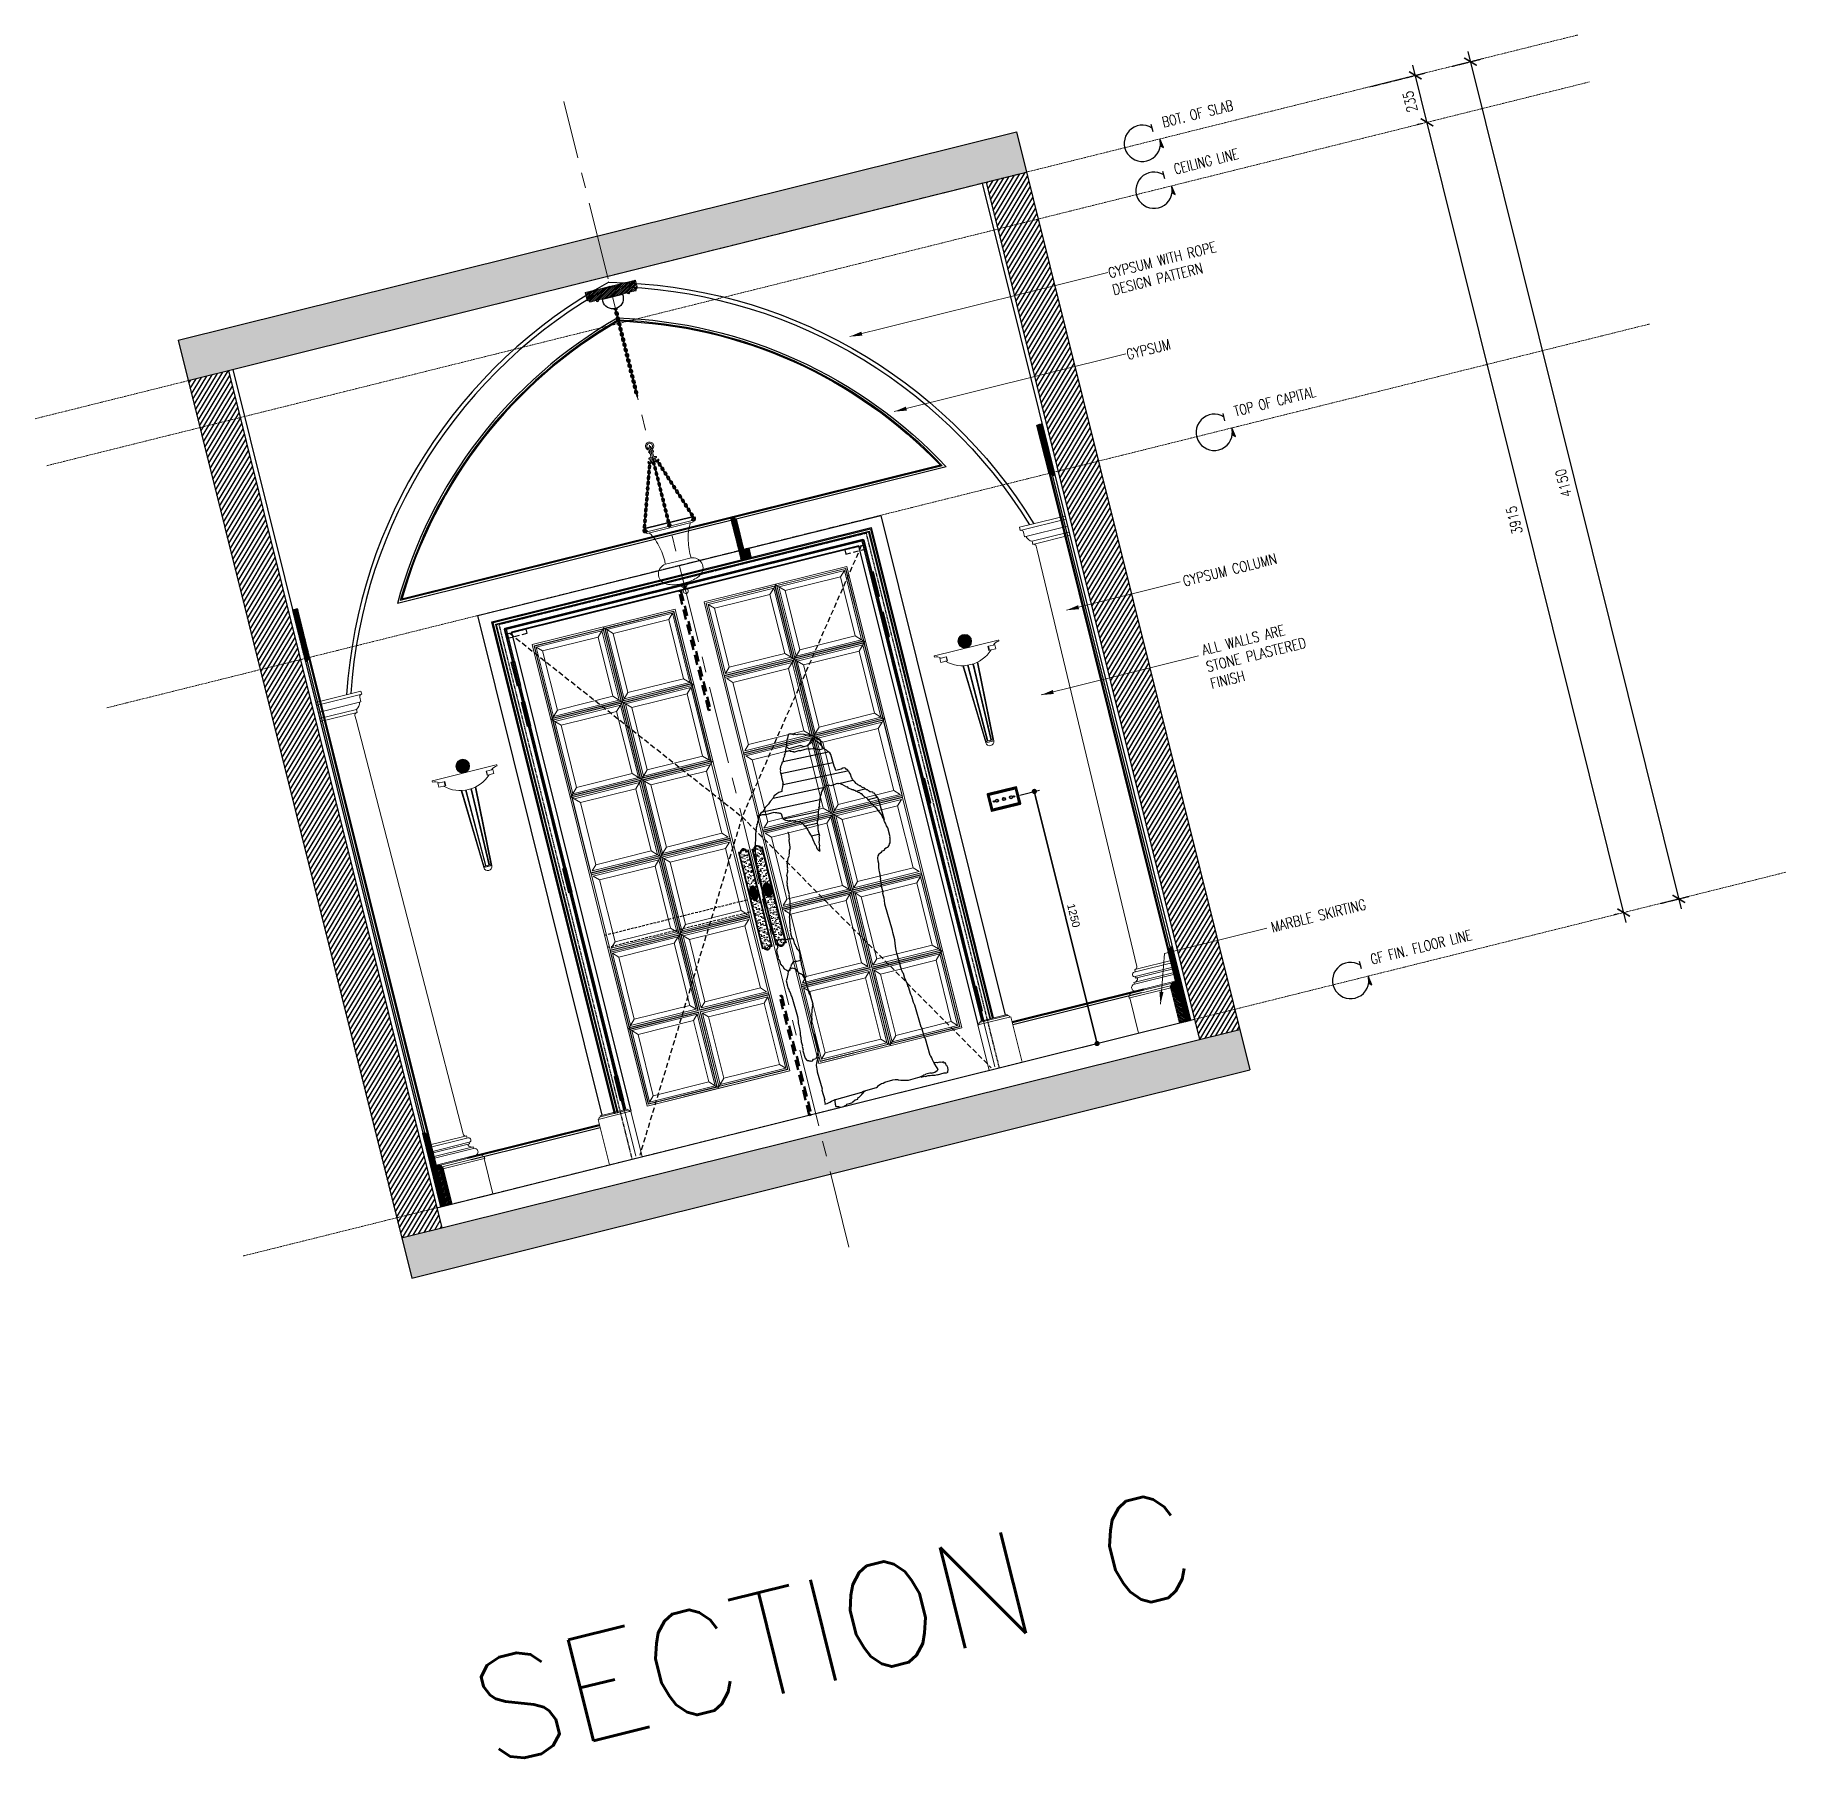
# Model space of a CAD drawing. Header units: inches. Extents: x -207898 to 3408902, y 497526 to 4632928.
# Drawn here: x 282958 to 291380, y 506056 to 514344 of the extents above; entities that cross this region are included whole.
import ezdxf

# ---------------------------------------------------------------- set-up
doc = ezdxf.new("R2010")
doc.units = ezdxf.units.IN
doc.header["$MEASUREMENT"] = 0
for name, pattern in [('CENTERX2', [4, 2.5, -0.5, 0.5, -0.5]), ('DASHED', [0.75, 0.5, -0.25]), ('HIDDEN', [0.375, 0.25, -0.125]), ('HIDDEN2', [0.1875, 0.125, -0.0625])]:
    doc.linetypes.add(name, pattern=pattern)
for name, color, linetype, lineweight in [('1', 1, 'Continuous', 50), ('DIM', 252, 'Continuous', 35), ('ID-NOTES', 2, 'Continuous', 0), ('Marble', 6, 'Continuous', 0)]:
    doc.layers.add(name, color=color, linetype=linetype, lineweight=lineweight)
for name, color, linetype in [('8', 8, 'Continuous'), ('A-DIM', 9, 'Continuous'), ('A-Hidden', 8, 'HIDDEN'), ('A-Plaster', 1, 'Continuous'), ('A-TEXT', 7, 'Continuous'), ('brass', 40, 'Continuous'), ('Calliper_stone plaster plan', 31, 'Continuous'), ('DETAIL', 1, 'Continuous'), ('DOOR', 44, 'Continuous'), ('Ext.Walls', 31, 'Continuous'), ('gypsum', 31, 'Continuous'), ('Layer1', 1, 'Continuous'), ('Layer2', 2, 'Continuous'), ('Layer3', 7, 'Continuous'), ('Layer7', 8, 'Continuous'), ('text', 7, 'Continuous'), ('WOOD', 23, 'Continuous')]:
    doc.layers.add(name, color=color, linetype=linetype)
doc.styles.add('grid_250', font='romans.shx', dxfattribs={"width": 0.75, "height": 0.75})
doc.styles.add('ID-ROMANS', font='romans.shx', dxfattribs={"width": 0.8})
doc.styles.add('romans', font='romans.shx')
doc.styles.get("Standard").update_dxf_attribs({"font": 'arial.ttf'})
doc.styles.add('ZZ-Dim All', font='romans.shx', dxfattribs={"width": 0.8})
doc.dimstyles.new('chester 25', dxfattribs={"dimscale": 0.25, "dimtxt": 150, "dimasz": 100, "dimexe": 100, "dimexo": 20, "dimgap": 80, "dimtad": 1, "dimdec": 0, "dimzin": 0, "dimdsep": 46, "dimtxsty": 'Standard', "dimblk": 'DOT', "dimcen": 100, "dimclrd": 1, "dimclre": 1, "dimclrt": 3, "dimadec": 0, "dimazin": 0, "dimtfac": 1, "dimtdec": 0, "dimtofl": 0, "dimtmove": 0, "dimatfit": 3, "dimfxl": 1, "dimtolj": 1, "dimtzin": 0, "dimlwd": -1, "dimarcsym": 0})
doc.dimstyles.new('DIM 0200', dxfattribs={"dimscale": 200, "dimtxt": 1, "dimasz": 0.8, "dimexe": 0.5, "dimexo": 1, "dimgap": 0.4, "dimtad": 1, "dimdec": 0, "dimrnd": 10, "dimdsep": 46, "dimtxsty": 'ZZ-Dim All', "dimblk1": 'ARCHTICK', "dimblk2": 'ARCHTICK', "dimsah": 1, "dimcen": 1, "dimdle": 0.5, "dimclrd": 256, "dimclre": 256, "dimclrt": 256, "dimadec": 0, "dimazin": 2, "dimtfac": 1, "dimtdec": 0, "dimtix": 1, "dimtmove": 2, "dimatfit": 2, "dimfxl": 1, "dimfxlon": 1, "dimtolj": 1, "dimtzin": 0, "dimlwd": -1, "dimlwe": -1, "dimarcsym": 0})
doc.dimstyles.new('DIM-100', dxfattribs={"dimscale": 50, "dimtxt": 1.25, "dimasz": 1, "dimexe": 1, "dimexo": 1, "dimgap": 0.6, "dimtad": 1, "dimdec": 0, "dimrnd": 5, "dimdsep": 46, "dimtxsty": 'ZZ-Dim All', "dimblk1": 'ARCHTICK', "dimblk2": 'ARCHTICK', "dimsah": 1, "dimcen": 1, "dimdle": 1, "dimclrd": 256, "dimclre": 8, "dimclrt": 256, "dimazin": 2, "dimtfac": 1, "dimtdec": 0, "dimtix": 1, "dimtmove": 2, "dimatfit": 2, "dimfxl": 0.1, "dimtolj": 1, "dimtzin": 0, "dimlwd": -1, "dimlwe": -1, "dimarcsym": 0})
pattern_1 = [(135, (-85083.9944, 144152.931), (-2e-16, 2.828427125), [6, -2]), (45, (-85085.4086, 144154.3452), (-2e-16, 2.828427125), [6, -2])]
pattern_2 = [(135, (-84733.9955, 144152.931), (-2e-16, 2.828427125), [6, -2]), (45, (-84735.4097, 144154.3452), (-2e-16, 2.828427125), [6, -2])]
pattern_3 = [(135, (-85083.9942, 143769.7641), (-2e-16, 2.828427125), [6, -2]), (45, (-85085.4084, 143771.1783), (-2e-16, 2.828427125), [6, -2])]
pattern_4 = [(135, (-84733.9953, 143769.7641), (-2e-16, 2.828427125), [6, -2]), (45, (-84735.4095, 143771.1783), (-2e-16, 2.828427125), [6, -2])]
pattern_5 = [(135, (-85083.9934, 143386.5977), (-2e-16, 2.828427125), [6, -2]), (45, (-85085.4076, 143388.012), (-2e-16, 2.828427125), [6, -2])]
pattern_6 = [(135, (-84733.9946, 143386.5977), (-2e-16, 2.828427125), [6, -2]), (45, (-84735.4088, 143388.0119), (-2e-16, 2.828427125), [6, -2])]
pattern_7 = [(135, (-85083.9928, 143003.431), (-2e-16, 2.828427125), [6, -2]), (45, (-85085.407, 143004.8451), (-2e-16, 2.828427125), [6, -2])]
pattern_8 = [(135, (-84733.994, 143003.431), (-2e-16, 2.828427125), [6, -2]), (45, (-84735.4082, 143004.8451), (-2e-16, 2.828427125), [6, -2])]
pattern_9 = [(225, (-227084.7743, -44536.4206), (-2.828427125, -7e-16), [6, -2]), (135, (-227086.1885, -44537.8349), (-2.828427125, -7e-16), [6, -2])]
pattern_10 = [(225, (-227084.7743, -44926.4206), (-2.828427125, -7e-16), [6, -2]), (135, (-227086.1885, -44927.8349), (-2.828427125, -7e-16), [6, -2])]
pattern_11 = [(225, (-227084.7742, -45316.4208), (-2.828427125, -7e-16), [6, -2]), (135, (-227086.1884, -45317.835), (-2.828427125, -7e-16), [6, -2])]
pattern_12 = [(225, (-227084.7743, -45706.4206), (-2.828427125, -7e-16), [6, -2]), (135, (-227086.1885, -45707.8349), (-2.828427125, -7e-16), [6, -2])]
pattern_13 = [(135, (-85083.9948, 142620.2642), (-2e-16, 2.828427125), [6, -2]), (45, (-85085.409, 142621.6785), (-2e-16, 2.828427125), [6, -2])]
pattern_14 = [(135, (-84733.996, 142620.2642), (-2e-16, 2.828427125), [6, -2]), (45, (-84735.4101, 142621.6785), (-2e-16, 2.828427125), [6, -2])]

msp = doc.modelspace()

# ---------------------------------------------------------------- texts
at = {"layer": 'A-TEXT', "style": 'romans'}
msp.add_text('SECTION C', height=500, rotation=13.97142, dxfattribs=at).set_placement((285144.7, 506014.2, 0))
at = {"layer": 'ID-NOTES', "char_height": 50, "width": 1075.058, "attachment_point": 1, "rotation": 13.97142, "style": 'ID-ROMANS'}
for s, insert in [('GYPSUM WITH ROPE \\PDESIGN PATTERN ', (288115.4, 513222.2, 0)), ('GYPSUM', (288202.8, 512830, 0)), ('GYPSUM COLUMN', (288474.2, 511739.4, 0)), ('ALL WALLS ARE\\PSTONE PLASTERED\\PFINISH', (288566.5, 511408.8, 0)), ('MARBLE SKIRTING', (288898.3, 510075.2, 0))]:
    msp.add_mtext(s, dxfattribs=dict(at, insert=insert))
at = {"layer": 'Layer3', "style": 'grid_250', "width": 0.75}
for s, p in [('BOT. OF SLAB ', (288386.8, 513899, 0)), ('CEILING LINE', (288442.9, 513673.2, 0)), ('TOP OF CAPITAL', (288732.7, 512508.7, 0)), ('GF FIN. FLOOR LINE', (289388.7, 509871.7, 0))]:
    msp.add_text(s, height=50, rotation=13.97142, dxfattribs=at).set_placement(p)

# ---------------------------------------------------------------- blocks, each defined once
blk = doc.blocks.new('section a and b')
at = {"layer": 'Layer7', "ltscale": 300}
h = blk.add_hatch(dxfattribs=at)
h.set_pattern_fill('AR-CONC', color=256, scale=10, style=0)
h.set_pattern_definition([(50, (-62997.58, -11216.7), (71.726, -6.2752), [7.5, -82.5]), (355, (-62997.58, -11216.7), (-13.87513, 75.2192), [6, -66]), (100.4514, (-62991.6, -11217.22), (57.85094, 68.94395), [6.374, -70.1142]), (46.1842, (-62997.58, -11196.7), (106.7241, -16.5519), [11.25, -123.75]), (96.6356, (-62988.68, -11198.08), (93.4663, 97.4118), [9.561, -105.1713]), (351.1842, (-62997.58, -11196.7), (93.4662, 97.4119), [9, -99]), (21, (-62987.58, -11201.7), (59.6907, -40.2619), [7.5, -82.5]), (326, (-62987.58, -11201.7), (24.33153, 72.515), [6, -66]), (71.4514, (-62982.6, -11205.056), (84.02226, 32.25305), [6.374, -70.1142]), (37.5, (-62997.577, -11216.7), (1.215986, 33.289385), [0, -65.2, 0, -67, 0, -66.25]), (7.5, (-62997.577, -11216.7), (26.30695, 39.44117), [0, -38.2, 0, -63.7, 0, -25.25]), (327.5, (-63019.877, -11216.7), (53.38224, -2.25549), [0, -25, 0, -78, 0, -103.5]), (317.5, (-63029.877, -11216.7), (58.31862, 10.0105), [0, -32.5, 0, -51.8, 0, -73.5])])
h.paths.add_polyline_path([(-59047.8, -14854.4), (-59047.8, -14654.4), (-63202.4, -14654.4), (-63202.4, -14854.4)])
h.paths.add_polyline_path([(-63202.4, -19104.4), (-63202.4, -19304.4), (-59047.8, -19304.4), (-59047.8, -19104.4)])
at = {"layer": 'Layer7'}
h = blk.add_hatch(dxfattribs=at)
h.set_pattern_fill('ANSI31,_O', color=8, scale=150)
h.set_pattern_definition([(45, (0, 8657.743), (-13.258252, 13.258252), [])])
h.paths.add_polyline_path([(-59047.8, -14854.4), (-59247.8, -14854.4), (-59247.8, -19104.4), (-59047.8, -19104.4)])
h.paths.add_polyline_path([(-63002.4, -14854.4), (-63202.4, -14854.4), (-63202.4, -19104.4), (-63002.4, -19104.4)])
at = {"layer": 'Layer1', "ltscale": 5}
blk.add_line((-63002.4, -19004.4), (-59247.8, -19004.4), dxfattribs=at)
for points in [[(-62982.4, -14854.4), (-62982.4, -19004.4)], [(-59267.8, -14854.4), (-59267.8, -19004.4)]]:
    blk.add_lwpolyline(points, dxfattribs=at)
at = {"layer": 'Layer3', "ltscale": 5}
for p, q in [((-63202.4, -14654.4), (-63202.4, -19304.4)), ((-63202.4, -14654.4), (-59047.8, -14654.4)), ((-59047.8, -14654.4), (-59047.8, -19304.4)), ((-63202.4, -14854.4), (-59047.8, -14854.4)), ((-63002.4, -14854.4), (-63002.4, -19104.4)), ((-59247.8, -14854.4), (-59247.8, -19104.4)), ((-63202.4, -19104.4), (-59047.8, -19104.4)), ((-63202.4, -19304.4), (-59047.8, -19304.4))]:
    blk.add_line(p, q, dxfattribs=at)
blk = doc.blocks.new('Pe56')
for p, q in [((-0.0774, 1.5573), (0.1681, 1.5487)), ((-0.0547, 1.6085), (0.1599, 1.601)), ((-0.0792, 1.5054), (0.2247, 1.4948)), ((-0.2022, 1.4057), (0.0674, 1.3963)), ((-0.1396, 1.4555), (0.102, 1.4471)), ((0.1713, 1.4471), (0.2382, 1.4471)), ((0.2377, 1.3951), (0.2824, 1.3951)), ((-0.117, 1.3507), (0.0479, 1.345)), ((-0.0293, 1.2957), (0.0297, 1.2936)), ((0.2846, 1.3432), (0.3298, 1.3432)), ((-0.0108, 1.2431), (0.0252, 1.2418))]:
    blk.add_line(p, q)
for points in [[(0.3353, 1.2327), (0.3317, 1.3383), (0.329, 1.345), (0.3272, 1.345), (0.3245, 1.3511), (0.3224, 1.3578), (0.3197, 1.3639), (0.3154, 1.3637), (0.3133, 1.3705), (0.3045, 1.3745), (0.3001, 1.3762), (0.3, 1.3787), (0.2956, 1.3828), (0.293, 1.3871), (0.2886, 1.3888), (0.2841, 1.393), (0.2822, 1.3954), (0.2795, 1.3996), (0.2795, 1.4015), (0.2752, 1.4013), (0.2707, 1.4055), (0.2687, 1.4079), (0.2661, 1.4121), (0.2617, 1.4138), (0.2598, 1.4162), (0.2597, 1.4181), (0.2553, 1.4204), (0.2553, 1.4223), (0.2482, 1.4288), (0.2482, 1.4307), (0.2456, 1.4349), (0.2436, 1.4373), (0.2436, 1.4392), (0.2409, 1.4434), (0.239, 1.4458), (0.2364, 1.4501), (0.2361, 1.4587), (0.2342, 1.4605), (0.2336, 1.4759), (0.2308, 1.4864), (0.2288, 1.4906), (0.2262, 1.4949), (0.2261, 1.4973), (0.2197, 1.5033), (0.217, 1.51), (0.2152, 1.5099), (0.2151, 1.5118), (0.2065, 1.5115), (0.1979, 1.5093), (0.1719, 1.5085), (0.1716, 1.519), (0.1687, 1.53), (0.1668, 1.5862), (0.1647, 1.5948), (0.162, 1.599), (0.1576, 1.6032), (0.1556, 1.6075), (0.153, 1.6117), (0.1395, 1.6242), (0.1377, 1.6242), (0.1363, 1.6649), (0.1293, 1.6715), (0.1247, 1.6775), (0.1203, 1.6817), (0.1115, 1.6857), (0.107, 1.6899), (0.1051, 1.6898), (0.1026, 1.6922), (0.0982, 1.6939), (0.0938, 1.6962), (0.0894, 1.6979), (0.0807, 1.7001), (0.07, 1.7059), (0.0543, 1.7122), (0.0413, 1.7136), (0.0369, 1.7135), (0.0281, 1.7175), (0.022, 1.7173), (0.0175, 1.7215), (0.0132, 1.7213), (0.0106, 1.7237), (0.0063, 1.7235), (0.0019, 1.7253), (-0.0023, 1.7233), (-0.008, 1.7076), (-0.0163, 1.6968), (-0.0161, 1.6925), (-0.0185, 1.6881), (-0.0201, 1.6812), (-0.0223, 1.675), (-0.024, 1.6706), (-0.0264, 1.6662), (-0.0384, 1.6398), (-0.0426, 1.6353), (-0.0425, 1.631), (-0.0442, 1.6285), (-0.0507, 1.6196), (-0.0547, 1.6089), (-0.0546, 1.6065), (-0.0589, 1.6063), (-0.0648, 1.5975), (-0.0713, 1.5886), (-0.073, 1.5842), (-0.0754, 1.5798), (-0.0753, 1.5779), (-0.0768, 1.5692), (-0.0792, 1.5667), (-0.0785, 1.545), (-0.0801, 1.5388), (-0.0792, 1.5104), (-0.0816, 1.5103), (-0.0815, 1.506), (-0.0855, 1.4953), (-0.0913, 1.484), (-0.0934, 1.4753), (-0.1082, 1.4748), (-0.1192, 1.4701), (-0.1277, 1.4655), (-0.132, 1.4653), (-0.1403, 1.4545), (-0.1572, 1.4428), (-0.1657, 1.4363), (-0.1674, 1.4338), (-0.1674, 1.4319), (-0.1699, 1.4319), (-0.1844, 1.4227), (-0.1951, 1.4112), (-0.197, 1.4111), (-0.1969, 1.4093), (-0.1994, 1.4092), (-0.1993, 1.4067), (-0.2121, 1.402), (-0.2246, 1.3886), (-0.2265, 1.3885), (-0.2288, 1.3841), (-0.2305, 1.3779), (-0.2303, 1.3735), (-0.2368, 1.3646), (-0.2408, 1.3559), (-0.2451, 1.3532), (-0.2449, 1.3489), (-0.249, 1.3401), (-0.2546, 1.3251), (-0.2586, 1.3138), (-0.2625, 1.3032), (-0.2647, 1.2944), (-0.2663, 1.2857), (-0.2702, 1.2745), (-0.274, 1.2595), (-0.2763, 1.2526), (-0.2761, 1.2483), (-0.2778, 1.2439), (-0.28, 1.2352), (-0.2816, 1.2265), (-0.2812, 1.216), (-0.2832, 1.2029), (-0.2873, 1.196), (-0.2867, 1.1768), (-0.2884, 1.1743), (-0.2908, 1.1699), (-0.2905, 1.1612), (-0.2921, 1.155), (-0.2939, 1.1352), (-0.2935, 1.1222), (-0.2952, 1.1203), (-0.2929, 1.0511), (-0.2951, 1.0424), (-0.2948, 1.0337), (-0.2961, 1.0182), (-0.2978, 0.9965), (-0.2992, 0.9835), (-0.299, 0.9773), (-0.301, 0.9618), (-0.2979, 0.871), (-0.2951, 0.8624), (-0.2946, 0.847), (-0.2926, 0.8427), (-0.2917, 0.8168), (-0.2891, 0.8125), (-0.2613, 0.8135), (-0.2569, 0.8118), (-0.2526, 0.8119), (-0.2481, 0.8096), (-0.2438, 0.8079), (-0.2413, 0.808), (-0.2394, 0.8056), (-0.2221, 0.8062), (-0.2177, 0.8045), (-0.2133, 0.8046), (-0.2108, 0.8022), (-0.2116, 0.8263), (-0.2099, 0.8307), (-0.2104, 0.8437), (-0.2079, 0.8456), (-0.2082, 0.8524), (-0.2066, 0.8611), (-0.2044, 0.8674), (-0.2047, 0.8785), (-0.2009, 0.8916), (-0.1992, 0.8985), (-0.1993, 0.9003), (-0.1954, 0.9116), (-0.1892, 0.931), (-0.185, 0.9336), (-0.1853, 0.9441), (-0.1836, 0.9485), (-0.1815, 0.9597), (-0.1817, 0.964), (-0.18, 0.9684), (-0.1777, 0.9746), (-0.1782, 0.9876), (-0.1765, 0.992), (-0.1768, 1.0006), (-0.1744, 1.0051), (-0.1754, 1.0335), (-0.1738, 1.0397), (-0.1741, 1.0484), (-0.1718, 1.0552), (-0.172, 1.0596), (-0.1703, 1.0658), (-0.1663, 1.0746), (-0.1641, 1.0833), (-0.1644, 1.092), (-0.1586, 1.1033), (-0.1563, 1.1077), (-0.1547, 1.1139), (-0.1549, 1.1207), (-0.1526, 1.1251), (-0.1527, 1.1295), (-0.1512, 1.1382), (-0.1491, 1.1488), (-0.1473, 1.1513), (-0.1473, 1.1531), (-0.145, 1.1557), (-0.1392, 1.1689), (-0.1309, 1.1797), (-0.131, 1.1821), (-0.1288, 1.1884), (-0.125, 1.204), (-0.119, 1.2104), (-0.1192, 1.2147), (-0.1171, 1.2278), (-0.1159, 1.2451), (-0.1136, 1.252), (-0.1118, 1.2521), (-0.1121, 1.2626), (-0.11, 1.2713), (-0.1104, 1.2843), (-0.1129, 1.2842)], [(-0.0345, 1.6504), (-0.0129, 1.6512), (-0.0103, 1.6469), (-0.0015, 1.6429), (0.0048, 1.6413), (0.0049, 1.6388), (0.029, 1.6396), (0.0377, 1.6381), (0.0698, 1.6392), (0.0699, 1.6367), (0.0723, 1.6368), (0.0829, 1.6353), (0.0941, 1.6332), (0.1003, 1.6334), (0.1003, 1.6315), (0.1028, 1.6316), (0.1072, 1.6293), (0.1136, 1.6233), (0.1204, 1.6236), (0.1205, 1.6211), (0.1396, 1.6218), (0.1393, 1.6304), (0.1348, 1.637), (0.1329, 1.6388), (0.1327, 1.6432), (0.13, 1.6499), (0.1282, 1.6498), (0.1255, 1.654), (0.1255, 1.6559), (0.1235, 1.6583), (0.121, 1.6601), (0.1166, 1.6624), (0.1146, 1.6667), (0.1118, 1.6752), (0.1099, 1.677), (0.1056, 1.6769), (0.099, 1.6704), (0.0991, 1.668), (0.0973, 1.6661), (0.0974, 1.6636), (0.0907, 1.6615), (0.0907, 1.659), (0.0864, 1.6589), (0.0803, 1.6568), (0.0779, 1.6543), (0.0736, 1.6541), (0.0718, 1.6522), (0.0545, 1.6516), (0.052, 1.6534), (0.0457, 1.6575), (0.0412, 1.6598), (0.0412, 1.6617), (-0.015, 1.6598), (-0.0176, 1.6621), (-0.0176, 1.664), (-0.0196, 1.6664), (-0.0221, 1.6682), (-0.0223, 1.6725), (-0.0242, 1.6749)], [(-0.2262, 0.239), (-0.2286, 0.2389), (-0.2327, 0.2301), (-0.2369, 0.2257), (-0.2386, 0.2213), (-0.2409, 0.2169), (-0.2449, 0.2081), (-0.2464, 0.1975), (-0.2462, 0.1907), (-0.2482, 0.1777), (-0.2454, 0.0955), (-0.247, 0.0893), (-0.2455, 0.0436), (-0.2479, 0.0435), (-0.2473, 0.0244), (-0.2491, 0.0243), (-0.2386, 0.0247), (-0.2257, 0.027), (-0.2172, 0.0297), (-0.2018, 0.0321), (-0.0702, 0.0366), (-0.0617, 0.0394), (0.0013, 0.0415), (0.0056, 0.0435), (0.0116, 0.048), (0.0183, 0.0508), (0.0226, 0.0509), (0.0269, 0.0529), (0.0355, 0.0532), (0.0441, 0.056), (0.083, 0.0573), (0.0936, 0.0552), (0.1023, 0.0536), (0.1048, 0.0537), (0.1067, 0.0513), (0.118, 0.0474), (0.1242, 0.0457), (0.1286, 0.0434), (0.1355, 0.0418), (0.1442, 0.0396), (0.1529, 0.038), (0.2091, 0.04), (0.2152, 0.042), (0.2239, 0.0423), (0.2281, 0.0449), (0.2349, 0.0452), (0.2367, 0.0471), (0.2565, 0.0478), (0.2609, 0.0461), (0.2627, 0.0461), (0.2628, 0.0436), (0.2801, 0.0442), (0.2911, 0.0489), (0.2953, 0.0516), (0.2977, 0.0535), (0.2949, 0.0621), (0.2873, 0.0859), (0.2824, 0.1031), (0.2821, 0.1117), (0.28, 0.1203), (0.2773, 0.1245), (0.2746, 0.2042), (0.2723, 0.2171), (0.2709, 0.2585), (0.2683, 0.2627), (0.2647, 0.3683), (0.2624, 0.3812), (0.2614, 0.4097), (0.2586, 0.4201), (0.2573, 0.4571), (0.2553, 0.4614), (0.2548, 0.4762), (0.2521, 0.4829), (0.2518, 0.4934), (0.2498, 0.4977), (0.2489, 0.5218), (0.2463, 0.526), (0.246, 0.5346), (0.244, 0.5408), (0.2412, 0.621), (0.2426, 0.6341), (0.2423, 0.6427), (0.2459, 0.6663), (0.2477, 0.6837), (0.2465, 0.7183), (0.2481, 0.727), (0.2437, 0.8549), (0.2456, 0.8722), (0.2471, 0.8828), (0.2464, 0.905), (0.2486, 0.9113), (0.2476, 0.9416), (0.2494, 0.9416), (0.2493, 0.9459), (0.2512, 0.9615), (0.2509, 0.972), (0.2527, 0.972), (0.2545, 0.9937), (0.2559, 1.0068), (0.2556, 1.0136), (0.2577, 1.0266), (0.2592, 1.0353), (0.2614, 1.0441), (0.261, 1.0546), (0.263, 1.0701), (0.267, 1.0789), (0.273, 1.0853), (0.2729, 1.0877), (0.2771, 1.0897), (0.2857, 1.0925), (0.2924, 1.0971), (0.301, 1.0974), (0.3051, 1.1037), (0.3094, 1.1038), (0.3137, 1.1064), (0.3198, 1.1067), (0.3223, 1.1086), (0.3265, 1.1112), (0.3283, 1.1131), (0.3305, 1.12), (0.3347, 1.1245), (0.3363, 1.1307), (0.3385, 1.1394), (0.3402, 1.1438), (0.3401, 1.1482), (0.3425, 1.1507), (0.341, 1.1939), (0.3382, 1.2044), (0.3359, 1.2173), (0.3331, 1.2258), (0.3327, 1.2369), (0.3307, 1.2412), (0.3304, 1.2498), (0.3276, 1.2603), (0.3275, 1.2627), (0.3229, 1.2712), (0.3162, 1.2858), (0.3135, 1.2926), (0.309, 1.2986), (0.3043, 1.3071), (0.2998, 1.3137), (0.2978, 1.318), (0.2953, 1.3179), (0.2931, 1.3283), (0.2859, 1.3392), (0.2839, 1.3453), (0.2793, 1.352), (0.2723, 1.3579), (0.2677, 1.3664), (0.2658, 1.3688), (0.2631, 1.3731), (0.2631, 1.3749), (0.2587, 1.3772), (0.2541, 1.3833), (0.2497, 1.3856), (0.2472, 1.3874), (0.2452, 1.3916), (0.2427, 1.3915), (0.2383, 1.3939), (0.2363, 1.3981), (0.2319, 1.3998), (0.2294, 1.4022), (0.225, 1.4039), (0.2231, 1.4039), (0.223, 1.4063), (0.2206, 1.4062), (0.2097, 1.4164), (0.2071, 1.4206), (0.2052, 1.423), (0.2027, 1.4229), (0.1848, 1.4396), (0.183, 1.4396), (0.1785, 1.4438), (0.1697, 1.4478), (0.1672, 1.4477), (0.1653, 1.4495), (0.1585, 1.4493), (0.1524, 1.4472), (0.1326, 1.4465), (0.1238, 1.4506), (0.109, 1.45), (0.1023, 1.4473), (0.0939, 1.4409), (0.0921, 1.4383), (0.0897, 1.4364), (0.088, 1.432), (0.0855, 1.4319), (0.0814, 1.425), (0.0798, 1.4187), (0.0774, 1.4162), (0.0757, 1.4118), (0.0733, 1.4099), (0.0716, 1.4055), (0.0693, 1.4011), (0.0676, 1.3967), (0.0636, 1.3854), (0.0596, 1.3766), (0.0596, 1.3748), (0.0576, 1.3636), (0.0532, 1.3634), (0.0534, 1.3591), (0.0494, 1.3503), (0.0477, 1.3441), (0.0455, 1.3353), (0.0416, 1.3241), (0.0359, 1.309), (0.0319, 1.3002), (0.0297, 1.2934), (0.0299, 1.2847), (0.0261, 1.2698), (0.0247, 1.2567), (0.0255, 1.2351), (0.0231, 1.2325), (0.0232, 1.2282), (0.0216, 1.222), (0.0194, 1.2133), (0.0153, 1.2063), (0.0156, 1.1977), (0.0141, 1.189), (0.0117, 1.1845), (0.0118, 1.1827), (0.0103, 1.1715), (0.0105, 1.1653), (0.0081, 1.1653), (0.0035, 1.1713), (0.0034, 1.1756), (0.0014, 1.178), (0.001, 1.191), (-0.0017, 1.1971), (-0.0069, 1.2229), (-0.0092, 1.2358), (-0.0121, 1.2487), (-0.0143, 1.2572), (-0.017, 1.2658), (-0.0191, 1.2725), (-0.0219, 1.2811), (-0.0239, 1.2872), (-0.0285, 1.2939), (-0.0312, 1.2999), (-0.0331, 1.3024), (-0.0332, 1.3042), (-0.0402, 1.3108), (-0.0447, 1.3168), (-0.0491, 1.3191), (-0.0535, 1.3208), (-0.0597, 1.3206), (-0.0598, 1.3231), (-0.0623, 1.323), (-0.0686, 1.3271), (-0.0754, 1.3287), (-0.0756, 1.3331), (-0.0861, 1.3327), (-0.0886, 1.3351), (-0.0973, 1.3348), (-0.0992, 1.3366), (-0.108, 1.3406), (-0.1105, 1.343), (-0.1124, 1.3429), (-0.1125, 1.3448), (-0.1169, 1.3471), (-0.1171, 1.3533), (-0.1196, 1.3532), (-0.1203, 1.3748), (-0.1221, 1.3747), (-0.1222, 1.3772), (-0.1266, 1.3789), (-0.1292, 1.3813), (-0.1354, 1.383), (-0.1398, 1.3853), (-0.1467, 1.3869), (-0.1529, 1.3892), (-0.1918, 1.3878), (-0.1987, 1.3894), (-0.2074, 1.3916), (-0.2247, 1.391), (-0.2291, 1.3927)], [(-0.2804, 0.8128), (-0.2829, 0.8128), (-0.2823, 0.7955), (-0.2863, 0.7848), (-0.2861, 0.7805), (-0.2879, 0.778), (-0.2903, 0.776), (-0.2944, 0.7691), (-0.2942, 0.7629), (-0.2958, 0.756), (-0.2951, 0.7369), (-0.2974, 0.73), (-0.2972, 0.7257), (-0.2947, 0.7258), (-0.2927, 0.7197), (-0.2921, 0.7024), (-0.2895, 0.7), (-0.2895, 0.6981), (-0.2849, 0.6896), (-0.2826, 0.6786), (-0.2801, 0.6768), (-0.28, 0.6743), (-0.2737, 0.6702), (-0.2711, 0.6685), (-0.2667, 0.6643), (-0.2562, 0.6647), (-0.2539, 0.6691), (-0.248, 0.6779), (-0.2456, 0.6799), (-0.2457, 0.6842), (-0.2439, 0.6867), (-0.2373, 0.6913), (-0.2332, 0.6976), (-0.2227, 0.6979), (-0.2158, 0.6963), (-0.1967, 0.697), (-0.1968, 0.7013), (-0.1945, 0.7057), (-0.1947, 0.71), (-0.193, 0.7144), (-0.1938, 0.7404), (-0.1958, 0.7422), (-0.1958, 0.7446), (-0.1985, 0.7489), (-0.2005, 0.755), (-0.2007, 0.7593), (-0.2032, 0.7617), (-0.2037, 0.7747), (-0.2055, 0.7746), (-0.2064, 0.8005), (-0.2089, 0.8004)], [(-0.1966, 0.5671), (-0.1992, 0.645), (-0.1971, 0.6555), (-0.1979, 0.6772), (-0.1962, 0.684), (-0.1968, 0.7013), (-0.1948, 0.7144), (-0.195, 0.7187), (-0.1933, 0.7249), (-0.1937, 0.736)], [(-0.2497, 0.6754), (-0.2522, 0.6753), (-0.2539, 0.6709), (-0.2606, 0.6664), (-0.2623, 0.662), (-0.2664, 0.6575), (-0.2706, 0.6512), (-0.2704, 0.6469), (-0.2768, 0.6355), (-0.2809, 0.6292), (-0.2809, 0.6267), (-0.2827, 0.6266), (-0.2826, 0.6248), (-0.285, 0.6204), (-0.2844, 0.6031), (-0.2861, 0.6006), (-0.2856, 0.5833), (-0.2836, 0.579), (-0.2833, 0.5704), (-0.2806, 0.5643), (-0.28, 0.547), (-0.278, 0.5427), (-0.2747, 0.4476), (-0.2762, 0.4364), (-0.2759, 0.4278), (-0.2781, 0.419), (-0.2794, 0.4042), (-0.279, 0.3912), (-0.2809, 0.3738), (-0.2823, 0.3626), (-0.2822, 0.3583), (-0.2843, 0.3477), (-0.2856, 0.3304), (-0.2849, 0.3106), (-0.2873, 0.3087), (-0.2867, 0.2914), (-0.2884, 0.287), (-0.2872, 0.2524), (-0.2826, 0.2439), (-0.2781, 0.2397), (-0.2737, 0.2374), (-0.2737, 0.2356), (-0.2693, 0.2357), (-0.2674, 0.2333), (-0.2631, 0.2334), (-0.2606, 0.2317), (-0.2562, 0.2318), (-0.2503, 0.2382), (-0.2373, 0.2386), (-0.2349, 0.2412), (-0.235, 0.2431), (-0.2331, 0.2431), (-0.229, 0.2501), (-0.2266, 0.252), (-0.2268, 0.2563), (-0.2227, 0.2633), (-0.2209, 0.2652), (-0.2186, 0.2696), (-0.2187, 0.2739), (-0.2171, 0.2808), (-0.2194, 0.3475), (-0.2215, 0.3542), (-0.2226, 0.3888), (-0.2188, 0.4019), (-0.2148, 0.4125), (-0.2131, 0.4169), (-0.2093, 0.4325), (-0.207, 0.4369), (-0.2071, 0.4413), (-0.2032, 0.4519), (-0.2016, 0.4606), (-0.1977, 0.4719), (-0.1936, 0.4807), (-0.1937, 0.4825), (-0.1913, 0.4851), (-0.1929, 0.5326), (-0.1955, 0.5344), (-0.1978, 0.6017), (-0.1998, 0.606), (-0.2, 0.6122), (-0.2026, 0.6164), (-0.2048, 0.6275), (-0.2094, 0.6335), (-0.2118, 0.6334), (-0.2119, 0.6359), (-0.2138, 0.6358), (-0.2163, 0.6376), (-0.2182, 0.64), (-0.2207, 0.6399), (-0.2228, 0.646), (-0.2254, 0.6502), (-0.2275, 0.6588), (-0.2302, 0.6631), (-0.2346, 0.6654), (-0.2409, 0.6695), (-0.2495, 0.6692)], [(0.3351, 0.0269), (0.3375, 0.0289), (0.3374, 0.0314), (0.3392, 0.0333), (0.3414, 0.0401), (0.3429, 0.0507), (0.3428, 0.055), (0.3407, 0.0618), (0.3382, 0.0635), (0.3379, 0.0703), (0.3359, 0.0746), (0.3335, 0.0745), (0.3315, 0.0788), (0.3246, 0.0804), (0.3228, 0.0803), (0.3159, 0.0826), (0.314, 0.0825), (0.3096, 0.0842), (0.3028, 0.084), (0.2966, 0.0862), (0.2916, 0.0861), (0.2897, 0.0878), (0.2868, 0.0877)], [(-0.1992, 0.0322), (-0.1994, 0.032), (-0.1993, 0.0301), (-0.2011, 0.0301), (-0.201, 0.0257), (-0.203, 0.0127), (-0.2026, 0.0016), (-0.2001, -0.0002), (-0.1983, -0.0001), (-0.1914, -0.0024), (-0.1851, -0.0065), (-0.1807, -0.0082), (-0.1677, -0.0078), (-0.1634, -0.0058), (-0.1591, -0.0056), (-0.1524, -0.0029), (-0.1506, -0.001), (-0.1265, -0.0002), (-0.1223, 0.0025), (-0.1095, 0.0091), (-0.0966, 0.0095), (-0.0925, 0.0165), (-0.0881, 0.0166), (-0.0736, 0.0258), (-0.0694, 0.0302), (-0.0651, 0.0304), (-0.0627, 0.0323), (-0.0609, 0.0349), (-0.061, 0.0367), (-0.0585, 0.0368), (-0.0543, 0.0394), (-0.0542, 0.0396)], [(0.2048, 0.0398), (0.2135, 0.0401), (0.2135, 0.0376), (0.2284, 0.0381), (0.2327, 0.0364), (0.2457, 0.0369), (0.2544, 0.0347), (0.2631, 0.035), (0.2675, 0.0333), (0.2699, 0.0334), (0.2787, 0.0312), (0.2892, 0.0316), (0.2892, 0.0297), (0.3201, 0.0308), (0.3307, 0.0287), (0.3332, 0.0269)]]:
    blk.add_lwpolyline(points)
blk = doc.blocks.new('applique delisle 2')
at = {"lineweight": 0}
h = blk.add_hatch(color=40, dxfattribs=at)
h.dxf.hatch_style = 1
h.set_gradient(color1=(255, 191, 0), tint=1, name='SPHERICAL')
h.paths.add_polyline_path([(47812.6, -11405.5, 1), (47746.4, -11405.5, 1)])
at = {"layer": 'brass', "lineweight": 0}
blk.add_line((47799.5, -11903.7), (47759.5, -11903.7), dxfattribs=at)
at = {"layer": 'brass', "color": 4, "lineweight": 0}
for points in [[(47649.5, -11456.4, 0.200922), (47619.5, -11444.6), (47619.5, -11440.6, -0.414214), (47621.5, -11438.6), (47937.5, -11438.6, -0.414214), (47939.5, -11440.6), (47939.5, -11444.6, 0.200922), (47909.5, -11456.4)], [(47892.2, -11476.4, -0.198316), (47779.5, -11521.5, -0.198316), (47666.9, -11476.4)]]:
    blk.add_lwpolyline(points, format="xyb", dxfattribs=at)
at = {"layer": 'brass', "lineweight": 0}
for points in [[(47674.5, -11456.4), (47643.5, -11456.4), (47643.5, -11476.4), (47674.5, -11476.4), (47674.5, -11456.4), (47674.5, -11476.4), (47674.5, -11476.4)], [(47759.5, -11903.7), (47742.9, -11518.2)], [(47762.2, -11896.2), (47746, -11518.3)], [(47764.7, -11520.9), (47769.3, -11896.2)], [(47767.7, -11521.2), (47772.3, -11896.2)], [(47791.3, -11521.2), (47786.8, -11896.2)], [(47794.3, -11520.9), (47789.8, -11896.2)], [(47796.9, -11896.2), (47813.1, -11518.3)], [(47799.5, -11903.7), (47816.1, -11518.2)], [(47884.5, -11456.4), (47915.5, -11456.4), (47915.5, -11476.4), (47884.5, -11476.4), (47884.5, -11456.4), (47884.5, -11476.4), (47884.5, -11476.4)]]:
    blk.add_lwpolyline(points, dxfattribs=at)
for points in [[(47674.5, -11456.4), (47677.1, -11456.4), (47677.1, -11476.4), (47674.5, -11476.4)], [(47884.5, -11456.4), (47882, -11456.4), (47882, -11476.4), (47884.5, -11476.4)]]:
    blk.add_lwpolyline(points, close=True, dxfattribs=at)
blk.add_lwpolyline([(47742.9, -11517.6), (47759.5, -11903.7, 0.967535), (47799.5, -11903.7), (47816.1, -11517.6)], format="xyb", dxfattribs=at)
blk.add_circle((47779.5, -11405.5), 33.1, dxfattribs=at)
for centre, radius, start, end in [((47765.7, -11895.5), 3.58, 190.24609, 349.75391), ((47779.5, -11888.7), 10.5, 226.0137, 313.99559), ((47793.3, -11895.5), 3.58, 190.24609, 349.75391)]:
    blk.add_arc(centre, radius, start, end, dxfattribs=at)
blk = doc.blocks.new('door handle with plate')
at = {"layer": 'brass', "lineweight": 0}
h = blk.add_hatch(dxfattribs=at)
h.set_pattern_fill('AR-SAND', color=256, scale=0.4)
h.set_pattern_definition([(37.5, (-905.333, -868.295), (-0.640013, 19.57653), [0, -15.4432, 0, -17.272, 0, -16.51]), (7.5, (-905.333, -868.295), (17.98093, 28.673), [0, -8.3312, 0, -13.9192, 0, -5.334]), (327.5, (-917.83, -868.295), (31.639695, 0.057487), [0, -5.08, 0, -18.288, 0, -23.876]), (317.5, (-917.83, -868.295), (30.54226, 8.91717), [0, -2.54, 0, -11.9888, 0, -13.716])])
edge = h.paths.add_edge_path()
edge.add_line((5578.5, 1304), (5568.9, 1304))
edge.add_arc((5557.5, 1304.6), 11.4, 356.95268, 543.04732)
edge.add_line((5546.2, 1304), (5536.5, 1304))
edge.add_line((5536.5, 1304), (5536.5, 836))
edge.add_line((5536.5, 836), (5546.2, 836))
edge.add_arc((5557.5, 835.4), 11.4, 176.95268, 363.04732)
edge.add_line((5568.9, 836), (5578.5, 836))
edge.add_line((5578.5, 836), (5578.5, 1304))
edge = h.paths.add_edge_path(flags=16)
edge.add_line((5552.5, 1015.2), (5552.5, 1016))
edge.add_arc((5557.7, 1009.2), 8.54, 55.59171, 127.25439, ccw=False)
edge.add_line((5562.5, 1016.3), (5562.5, 1015.7))
edge.add_arc((5557.8, 1009.8), 7.54, 51.49775, 134.79648)
edge = h.paths.add_edge_path(flags=16)
edge.add_ellipse((5557.5, 1100), major_axis=(0, -36), ratio=0.472222, start_angle=0, end_angle=360)
edge = h.paths.add_edge_path(flags=0)
edge.add_spline(control_points=[(5557.5, 1066), (5558.3, 1066), (5559, 1066.1), (5560.5, 1066.7), (5561.2, 1067.1), (5562.7, 1068.2), (5563.5, 1068.9), (5565, 1070.7), (5565.7, 1071.8), (5567.5, 1074.8), (5568.5, 1076.9), (5570.2, 1081.8), (5570.9, 1084.5), (5571.9, 1090.2), (5572.3, 1093.2), (5572.6, 1099.3), (5572.6, 1102.4), (5572.1, 1108.5), (5571.7, 1111.4), (5570.5, 1117), (5569.8, 1119.6), (5568, 1124.3), (5567, 1126.3), (5564.9, 1129.4), (5564, 1130.6), (5562.1, 1132.4), (5561.1, 1133), (5559.5, 1133.7), (5558.7, 1133.9), (5557.3, 1134), (5556.6, 1134), (5555.1, 1133.6), (5554.4, 1133.2), (5552.9, 1132.2), (5552.1, 1131.6), (5550.6, 1130), (5549.9, 1129), (5548.4, 1126.8), (5547.8, 1125.6), (5546.1, 1121.9), (5545.2, 1119.3), (5543.8, 1113.6), (5543.2, 1110.5), (5542.6, 1104.2), (5542.5, 1100.9), (5542.7, 1094.4), (5543, 1091.1), (5544, 1085), (5544.8, 1082.2), (5546.5, 1076.9), (5547.6, 1074.6), (5549.6, 1071.2), (5550.6, 1070), (5552.5, 1068), (5553.5, 1067.3), (5555.2, 1066.4), (5556, 1066.2), (5557, 1066), (5557.2, 1066), (5557.5, 1066)], knot_values=[0, 0, 0, 0, 0.16901, 0.16901, 0.33802, 0.33802, 0.50703, 0.50703, 0.67604, 0.67604, 0.938571, 0.938571, 1.201101, 1.201101, 1.463632, 1.463632, 1.726163, 1.726163, 1.988693, 1.988693, 2.251224, 2.251224, 2.513755, 2.513755, 2.724578, 2.724578, 2.935401, 2.935401, 3.103312, 3.103312, 3.271224, 3.271224, 3.439135, 3.439135, 3.607046, 3.607046, 3.774958, 3.774958, 3.942869, 3.942869, 4.222, 4.222, 4.501132, 4.501132, 4.780263, 4.780263, 5.059395, 5.059395, 5.338526, 5.338526, 5.617657, 5.617657, 5.833162, 5.833162, 6.048667, 6.048667, 6.216772, 6.216772, 6.283185, 6.283185, 6.283185, 6.283185], degree=3, periodic=0)
h = blk.add_hatch(dxfattribs=at)
h.set_pattern_fill('ANSI36', color=256)
h.set_pattern_definition([(45, (-905.333, -868.295), (1.683798, 6.1739261), [7.9375, -1.5875, 0, -1.5875])])
edge = h.paths.add_edge_path()
edge.add_spline(control_points=[(5557.5, 1066), (5558.3, 1066), (5559, 1066.1), (5560.5, 1066.7), (5561.2, 1067.1), (5562.7, 1068.2), (5563.5, 1068.9), (5565, 1070.7), (5565.7, 1071.8), (5567.5, 1074.8), (5568.5, 1076.9), (5570.2, 1081.8), (5570.9, 1084.5), (5571.9, 1090.2), (5572.3, 1093.2), (5572.6, 1099.3), (5572.6, 1102.4), (5572.1, 1108.5), (5571.7, 1111.4), (5570.5, 1117), (5569.8, 1119.6), (5568, 1124.3), (5567, 1126.3), (5564.9, 1129.4), (5564, 1130.6), (5562.1, 1132.4), (5561.1, 1133), (5559.5, 1133.7), (5558.7, 1133.9), (5557.3, 1134), (5556.6, 1134), (5555.1, 1133.6), (5554.4, 1133.2), (5552.9, 1132.2), (5552.1, 1131.6), (5550.6, 1130), (5549.9, 1129), (5548.4, 1126.8), (5547.8, 1125.6), (5546.1, 1121.9), (5545.2, 1119.3), (5543.8, 1113.6), (5543.2, 1110.5), (5542.6, 1104.2), (5542.5, 1100.9), (5542.7, 1094.4), (5543, 1091.1), (5544, 1085), (5544.8, 1082.2), (5546.5, 1076.9), (5547.6, 1074.6), (5549.6, 1071.2), (5550.6, 1070), (5552.5, 1068), (5553.5, 1067.3), (5555.2, 1066.4), (5556, 1066.2), (5557, 1066), (5557.2, 1066), (5557.5, 1066)], knot_values=[0, 0, 0, 0, 0.16901, 0.16901, 0.33802, 0.33802, 0.50703, 0.50703, 0.67604, 0.67604, 0.938571, 0.938571, 1.201101, 1.201101, 1.463632, 1.463632, 1.726163, 1.726163, 1.988693, 1.988693, 2.251224, 2.251224, 2.513755, 2.513755, 2.724578, 2.724578, 2.935401, 2.935401, 3.103312, 3.103312, 3.271224, 3.271224, 3.439135, 3.439135, 3.607046, 3.607046, 3.774958, 3.774958, 3.942869, 3.942869, 4.222, 4.222, 4.501132, 4.501132, 4.780263, 4.780263, 5.059395, 5.059395, 5.338526, 5.338526, 5.617657, 5.617657, 5.833162, 5.833162, 6.048667, 6.048667, 6.216772, 6.216772, 6.283185, 6.283185, 6.283185, 6.283185], degree=3, periodic=0)
at = {"layer": 'brass', "elevation": 0}
blk.add_lwpolyline([(5542.5, 1308), (5532.5, 1308), (5532.5, 832), (5542.5, 832, 0.798957), (5572.5, 832), (5582.5, 832), (5582.5, 1308), (5572.5, 1308, 0.798957)], format="xyb", close=True, dxfattribs=at)
at = {"layer": 'brass', "lineweight": 0, "elevation": 0}
blk.add_lwpolyline([(5546.2, 1304), (5536.5, 1304), (5536.5, 836), (5546.2, 836, 1.054652), (5568.9, 836), (5578.5, 836), (5578.5, 1304), (5568.9, 1304, 1.054652)], format="xyb", close=True, dxfattribs=at)
at = {"layer": 'brass', "extrusion": (0, 0, -1)}
blk.add_ellipse((5557.5, 1100, 0), major_axis=(0, -36), ratio=0.472222, dxfattribs=at)
at = {"layer": 'brass', "lineweight": 0}
blk.add_open_spline([(5557.5, 1066, 0), (5556.8, 1066, 0), (5556.1, 1066.1, 0), (5554.6, 1066.7, 0), (5553.9, 1067.1, 0), (5552.3, 1068.2, 0), (5551.6, 1068.9, 0), (5550, 1070.7, 0), (5549.3, 1071.8, 0), (5547.5, 1074.8, 0), (5546.5, 1076.9, 0), (5544.9, 1081.8, 0), (5544.2, 1084.5, 0), (5543.1, 1090.2, 0), (5542.8, 1093.2, 0), (5542.5, 1099.3, 0), (5542.5, 1102.4, 0), (5543, 1108.5, 0), (5543.4, 1111.4, 0), (5544.5, 1117, 0), (5545.3, 1119.6, 0), (5547.1, 1124.3, 0), (5548.1, 1126.3, 0), (5550.1, 1129.4, 0), (5551.1, 1130.6, 0), (5553, 1132.4, 0), (5553.9, 1133, 0), (5555.6, 1133.7, 0), (5556.3, 1133.9, 0), (5557.8, 1134, 0), (5558.5, 1134, 0), (5559.9, 1133.6, 0), (5560.7, 1133.2, 0), (5562.2, 1132.2, 0), (5563, 1131.6, 0), (5564.5, 1130, 0), (5565.2, 1129, 0), (5566.6, 1126.8, 0), (5567.3, 1125.6, 0), (5569, 1121.9, 0), (5569.9, 1119.3, 0), (5571.3, 1113.6, 0), (5571.8, 1110.5, 0), (5572.5, 1104.2, 0), (5572.6, 1100.9, 0), (5572.4, 1094.4, 0), (5572.1, 1091.1, 0), (5571, 1085, 0), (5570.3, 1082.2, 0), (5568.5, 1076.9, 0), (5567.5, 1074.6, 0), (5565.4, 1071.2, 0), (5564.5, 1070, 0), (5562.5, 1068, 0), (5561.5, 1067.3, 0), (5559.8, 1066.4, 0), (5559.1, 1066.2, 0), (5558.1, 1066, 0), (5557.8, 1066, 0), (5557.5, 1066, 0)], degree=3, knots=[0, 0, 0, 0, 0.16901, 0.16901, 0.33802, 0.33802, 0.50703, 0.50703, 0.67604, 0.67604, 0.938571, 0.938571, 1.201101, 1.201101, 1.463632, 1.463632, 1.726163, 1.726163, 1.988693, 1.988693, 2.251224, 2.251224, 2.513755, 2.513755, 2.724578, 2.724578, 2.935401, 2.935401, 3.103312, 3.103312, 3.271224, 3.271224, 3.439135, 3.439135, 3.607046, 3.607046, 3.774958, 3.774958, 3.942869, 3.942869, 4.222, 4.222, 4.501132, 4.501132, 4.780263, 4.780263, 5.059395, 5.059395, 5.338526, 5.338526, 5.617657, 5.617657, 5.833162, 5.833162, 6.048667, 6.048667, 6.216772, 6.216772, 6.283185, 6.283185, 6.283185, 6.283185], dxfattribs=at)
blk = doc.blocks.new('Hinge')
at = {"layer": 'DETAIL'}
for p, q in [((-7.5, 0), (-7.5, 120)), ((-7.5, 120), (7.5, 120)), ((-7.5, 116), (7.5, 116)), ((-7.5, 88), (7.5, 88)), ((7.5, 120), (7.5, 0)), ((-7.5, 60), (7.5, 60)), ((-7.5, 32), (7.5, 32)), ((7.5, 4), (-7.5, 4)), ((7.5, 0), (-7.5, 0))]:
    blk.add_line(p, q, dxfattribs=at)
blk = doc.blocks.new('wd-02 elevation')
at = {"layer": 'Layer7', "lineweight": 0, "ltscale": 5}
h = blk.add_hatch(dxfattribs=at)
h.set_pattern_fill('AR-HBONE', color=40, scale=0.5, angle=-90)
h.set_pattern_definition(pattern_9)
h.paths.add_polyline_path([(-61554.1, -21388.6), (-61554.1, -21017.6), (-61550.1, -21013.6), (-61546.1, -21017.6), (-61546.1, -21388.6), (-61550.1, -21392.6)])
h = blk.add_hatch(dxfattribs=at)
h.set_pattern_fill('AR-HBONE', color=40, scale=0.5, angle=-90)
h.set_pattern_definition(pattern_9)
h.paths.add_polyline_path([(-60694.1, -21388.6), (-60694.1, -21017.6), (-60698.1, -21013.6), (-60702.1, -21017.6), (-60702.1, -21388.6), (-60698.1, -21392.6)])
h = blk.add_hatch(dxfattribs=at)
h.set_pattern_fill('AR-HBONE', color=40, scale=0.5)
h.set_pattern_definition(pattern_1)
h.paths.add_polyline_path([(-61896.1, -21377.7), (-61554.1, -21377.7), (-61550.1, -21381.7), (-61554.1, -21385.7), (-61896.1, -21385.7), (-61900.1, -21381.7)])
h = blk.add_hatch(dxfattribs=at)
h.set_pattern_fill('AR-HBONE', color=40, scale=0.5)
h.set_pattern_definition(pattern_2)
h.paths.add_polyline_path([(-61546.1, -21377.7), (-61204.1, -21377.7), (-61200.1, -21381.7), (-61204.1, -21385.7), (-61546.1, -21385.7), (-61550.1, -21381.7)])
h = blk.add_hatch(dxfattribs=at)
h.set_pattern_fill('AR-HBONE', color=40, scale=0.5)
h.set_pattern_definition(pattern_2)
h.paths.add_polyline_path([(-60702.1, -21377.7), (-61044.1, -21377.7), (-61048.1, -21381.7), (-61044.1, -21385.7), (-60702.1, -21385.7), (-60698.1, -21381.7)])
h = blk.add_hatch(dxfattribs=at)
h.set_pattern_fill('AR-HBONE', color=40, scale=0.5)
h.set_pattern_definition(pattern_1)
h.paths.add_polyline_path([(-60352.1, -21377.7), (-60694.1, -21377.7), (-60698.1, -21381.7), (-60694.1, -21385.7), (-60352.1, -21385.7), (-60348.1, -21381.7)])
h = blk.add_hatch(dxfattribs=at)
h.set_pattern_fill('AR-HBONE', color=40, scale=0.5, angle=-90)
h.set_pattern_definition(pattern_10)
h.paths.add_polyline_path([(-61554.1, -21778.6), (-61554.1, -21396.6), (-61550.1, -21392.6), (-61546.1, -21396.6), (-61546.1, -21778.6), (-61550.1, -21782.6)])
h = blk.add_hatch(dxfattribs=at)
h.set_pattern_fill('AR-HBONE', color=40, scale=0.5, angle=-90)
h.set_pattern_definition(pattern_10)
h.paths.add_polyline_path([(-60694.1, -21778.6), (-60694.1, -21396.6), (-60698.1, -21392.6), (-60702.1, -21396.6), (-60702.1, -21778.6), (-60698.1, -21782.6)])
h = blk.add_hatch(dxfattribs=at)
h.set_pattern_fill('AR-HBONE', color=40, scale=0.5)
h.set_pattern_definition(pattern_3)
h.paths.add_polyline_path([(-61896.1, -21760.9), (-61554.1, -21760.9), (-61550.1, -21764.9), (-61554.1, -21768.9), (-61896.1, -21768.9), (-61900.1, -21764.9)])
h = blk.add_hatch(dxfattribs=at)
h.set_pattern_fill('AR-HBONE', color=40, scale=0.5, angle=-90)
h.set_pattern_definition(pattern_11)
h.paths.add_polyline_path([(-61554.1, -22168.6), (-61554.1, -21786.6), (-61550.1, -21782.6), (-61546.1, -21786.6), (-61546.1, -22168.6), (-61550.1, -22172.6)])
h = blk.add_hatch(dxfattribs=at)
h.set_pattern_fill('AR-HBONE', color=40, scale=0.5)
h.set_pattern_definition(pattern_4)
h.paths.add_polyline_path([(-61546.1, -21760.9), (-61204.1, -21760.9), (-61200.1, -21764.9), (-61204.1, -21768.9), (-61546.1, -21768.9), (-61550.1, -21764.9)])
h = blk.add_hatch(dxfattribs=at)
h.set_pattern_fill('AR-HBONE', color=40, scale=0.5)
h.set_pattern_definition(pattern_4)
h.paths.add_polyline_path([(-60702.1, -21760.9), (-61044.1, -21760.9), (-61048.1, -21764.9), (-61044.1, -21768.9), (-60702.1, -21768.9), (-60698.1, -21764.9)])
h = blk.add_hatch(dxfattribs=at)
h.set_pattern_fill('AR-HBONE', color=40, scale=0.5, angle=-90)
h.set_pattern_definition(pattern_11)
h.paths.add_polyline_path([(-60694.1, -22168.6), (-60694.1, -21786.6), (-60698.1, -21782.6), (-60702.1, -21786.6), (-60702.1, -22168.6), (-60698.1, -22172.6)])
h = blk.add_hatch(dxfattribs=at)
h.set_pattern_fill('AR-HBONE', color=40, scale=0.5)
h.set_pattern_definition(pattern_3)
h.paths.add_polyline_path([(-60352.1, -21760.9), (-60694.1, -21760.9), (-60698.1, -21764.9), (-60694.1, -21768.9), (-60352.1, -21768.9), (-60348.1, -21764.9)])
h = blk.add_hatch(dxfattribs=at)
h.set_pattern_fill('AR-HBONE', color=40, scale=0.5)
h.set_pattern_definition(pattern_5)
h.paths.add_polyline_path([(-61896.1, -22144.1), (-61554.1, -22144.1), (-61550.1, -22148.1), (-61554.1, -22152.1), (-61896.1, -22152.1), (-61900.1, -22148.1)])
h = blk.add_hatch(dxfattribs=at)
h.set_pattern_fill('AR-HBONE', color=40, scale=0.5)
h.set_pattern_definition(pattern_6)
h.paths.add_polyline_path([(-61546.1, -22144.1), (-61204.1, -22144.1), (-61200.1, -22148.1), (-61204.1, -22152.1), (-61546.1, -22152.1), (-61550.1, -22148.1)])
h = blk.add_hatch(dxfattribs=at)
h.set_pattern_fill('AR-HBONE', color=40, scale=0.5)
h.set_pattern_definition(pattern_6)
h.paths.add_polyline_path([(-60702.1, -22144.1), (-61044.1, -22144.1), (-61048.1, -22148.1), (-61044.1, -22152.1), (-60702.1, -22152.1), (-60698.1, -22148.1)])
h = blk.add_hatch(dxfattribs=at)
h.set_pattern_fill('AR-HBONE', color=40, scale=0.5)
h.set_pattern_definition(pattern_5)
h.paths.add_polyline_path([(-60352.1, -22144.1), (-60694.1, -22144.1), (-60698.1, -22148.1), (-60694.1, -22152.1), (-60352.1, -22152.1), (-60348.1, -22148.1)])
h = blk.add_hatch(dxfattribs=at)
h.set_pattern_fill('AR-HBONE', color=40, scale=0.5, angle=-90)
h.set_pattern_definition(pattern_12)
h.paths.add_polyline_path([(-61554.1, -22558.6), (-61554.1, -22176.6), (-61550.1, -22172.6), (-61546.1, -22176.6), (-61546.1, -22558.6), (-61550.1, -22562.6)])
h = blk.add_hatch(dxfattribs=at)
h.set_pattern_fill('AR-HBONE', color=40, scale=0.5, angle=-90)
h.set_pattern_definition(pattern_12)
h.paths.add_polyline_path([(-60694.1, -22558.6), (-60694.1, -22176.6), (-60698.1, -22172.6), (-60702.1, -22176.6), (-60702.1, -22558.6), (-60698.1, -22562.6)])
h = blk.add_hatch(dxfattribs=at)
h.set_pattern_fill('AR-HBONE', color=40, scale=0.5)
h.set_pattern_definition(pattern_7)
h.paths.add_polyline_path([(-61896.1, -22527.2), (-61554.1, -22527.2), (-61550.1, -22531.2), (-61554.1, -22535.2), (-61896.1, -22535.2), (-61900.1, -22531.2)])
h = blk.add_hatch(dxfattribs=at)
h.set_pattern_fill('AR-HBONE', color=40, scale=0.5)
h.set_pattern_definition(pattern_8)
h.paths.add_polyline_path([(-61546.1, -22527.2), (-61204.1, -22527.2), (-61200.1, -22531.2), (-61204.1, -22535.2), (-61546.1, -22535.2), (-61550.1, -22531.2)])
h = blk.add_hatch(dxfattribs=at)
h.set_pattern_fill('AR-HBONE', color=40, scale=0.5)
h.set_pattern_definition(pattern_8)
h.paths.add_polyline_path([(-60702.1, -22527.2), (-61044.1, -22527.2), (-61048.1, -22531.2), (-61044.1, -22535.2), (-60702.1, -22535.2), (-60698.1, -22531.2)])
h = blk.add_hatch(dxfattribs=at)
h.set_pattern_fill('AR-HBONE', color=40, scale=0.5)
h.set_pattern_definition(pattern_7)
h.paths.add_polyline_path([(-60352.1, -22527.2), (-60694.1, -22527.2), (-60698.1, -22531.2), (-60694.1, -22535.2), (-60352.1, -22535.2), (-60348.1, -22531.2)])
h = blk.add_hatch(dxfattribs=at)
h.set_pattern_fill('AR-HBONE', color=40, scale=0.5)
h.set_pattern_definition(pattern_13)
h.paths.add_polyline_path([(-61896.1, -22910.4), (-61554.1, -22910.4), (-61550.1, -22914.4), (-61554.1, -22918.4), (-61896.1, -22918.4), (-61900.1, -22914.4)])
h = blk.add_hatch(dxfattribs=at)
h.set_pattern_fill('AR-HBONE', color=40, scale=0.5)
h.set_pattern_definition(pattern_14)
h.paths.add_polyline_path([(-61546.1, -22910.4), (-61204.1, -22910.4), (-61200.1, -22914.4), (-61204.1, -22918.4), (-61546.1, -22918.4), (-61550.1, -22914.4)])
h = blk.add_hatch(dxfattribs=at)
h.set_pattern_fill('AR-HBONE', color=40, scale=0.5)
h.set_pattern_definition(pattern_14)
h.paths.add_polyline_path([(-60702.1, -22910.4), (-61044.1, -22910.4), (-61048.1, -22914.4), (-61044.1, -22918.4), (-60702.1, -22918.4), (-60698.1, -22914.4)])
h = blk.add_hatch(dxfattribs=at)
h.set_pattern_fill('AR-HBONE', color=40, scale=0.5)
h.set_pattern_definition(pattern_13)
h.paths.add_polyline_path([(-60352.1, -22910.4), (-60694.1, -22910.4), (-60698.1, -22914.4), (-60694.1, -22918.4), (-60352.1, -22918.4), (-60348.1, -22914.4)])
at = {"layer": '1', "linetype": 'HIDDEN', "ltscale": 200, "elevation": 0}
for points in [[(-61147, -20930.8), (-61147, -21520.8), (-61157, -21520.8), (-61157, -20930.8), (-61147, -20930.8)], [(-61147, -22937.8), (-61147, -23527.8), (-61157, -23527.8), (-61157, -22937.8), (-61147, -22937.8)]]:
    blk.add_lwpolyline(points, dxfattribs=at)
at = {"layer": '8', "lineweight": 0, "ltscale": 5}
for p, q in [((-61555.1, -21018.6, 0), (-61562.6, -21026.1, 0)), ((-61562.6, -21026.1, 0), (-61562.6, -21369.2, 0)), ((-61555.1, -21018.6, 0), (-61555.1, -21376.7, 0)), ((-61545.1, -21018.6, 0), (-61545.1, -21376.7, 0)), ((-61537.6, -21026.1, 0), (-61545.1, -21018.6, 0)), ((-61537.6, -21026.1, 0), (-61537.6, -21369.2, 0)), ((-60710.6, -21026.1, 0), (-60703.1, -21018.6, 0)), ((-60710.6, -21026.1, 0), (-60710.6, -21369.2, 0)), ((-60703.1, -21018.6, 0), (-60703.1, -21376.7, 0)), ((-60693.1, -21018.6, 0), (-60693.1, -21376.7, 0)), ((-60693.1, -21018.6, 0), (-60685.6, -21026.1, 0)), ((-60685.6, -21026.1, 0), (-60685.6, -21369.2, 0)), ((-61887.6, -21369.2, 0), (-61895.1, -21376.7, 0)), ((-61555.1, -21376.7, 0), (-61895.1, -21376.7, 0)), ((-61555.1, -21386.7, 0), (-61895.1, -21386.7, 0)), ((-61887.6, -21394.2, 0), (-61895.1, -21386.7, 0)), ((-61562.6, -21369.2, 0), (-61887.6, -21369.2, 0)), ((-61562.6, -21369.2, 0), (-61555.1, -21376.7, 0)), ((-61562.6, -21394.2, 0), (-61555.1, -21386.7, 0)), ((-61555.1, -21386.7, 0), (-61555.1, -21759.9, 0)), ((-61537.6, -21369.2, 0), (-61545.1, -21376.7, 0)), ((-61205.1, -21376.7, 0), (-61545.1, -21376.7, 0)), ((-61545.1, -21386.7, 0), (-61545.1, -21759.9, 0)), ((-61205.1, -21386.7, 0), (-61545.1, -21386.7, 0)), ((-61537.6, -21394.2, 0), (-61545.1, -21386.7, 0)), ((-61212.6, -21369.2, 0), (-61537.6, -21369.2, 0)), ((-61211.6, -21369.2, 0), (-61204.1, -21376.7, 0)), ((-61211.6, -21394.2, 0), (-61204.1, -21386.7, 0)), ((-61043.1, -21376.7, 0), (-60703.1, -21376.7, 0)), ((-61043.1, -21386.7, 0), (-60703.1, -21386.7, 0)), ((-61035.6, -21369.2, 0), (-60710.6, -21369.2, 0)), ((-60710.6, -21369.2, 0), (-60703.1, -21376.7, 0)), ((-60710.6, -21394.2, 0), (-60703.1, -21386.7, 0)), ((-60703.1, -21386.7, 0), (-60703.1, -21759.9, 0)), ((-60685.6, -21369.2, 0), (-60693.1, -21376.7, 0)), ((-60693.1, -21376.7, 0), (-60353.1, -21376.7, 0)), ((-60693.1, -21386.7, 0), (-60693.1, -21759.9, 0)), ((-60693.1, -21386.7, 0), (-60353.1, -21386.7, 0)), ((-60685.6, -21394.2, 0), (-60693.1, -21386.7, 0)), ((-60685.6, -21369.2, 0), (-60360.6, -21369.2, 0)), ((-60360.6, -21369.2, 0), (-60353.1, -21376.7, 0)), ((-60360.6, -21394.2, 0), (-60353.1, -21386.7, 0)), ((-61562.6, -21394.2, 0), (-61887.6, -21394.2, 0)), ((-61562.6, -21394.2, 0), (-61562.6, -21752.4, 0)), ((-61537.6, -21394.2, 0), (-61537.6, -21752.4, 0)), ((-61212.6, -21394.2, 0), (-61537.6, -21394.2, 0)), ((-61035.6, -21394.2, 0), (-60710.6, -21394.2, 0)), ((-60710.6, -21394.2, 0), (-60710.6, -21752.4, 0)), ((-60685.6, -21394.2, 0), (-60685.6, -21752.4, 0)), ((-60685.6, -21394.2, 0), (-60360.6, -21394.2, 0)), ((-61887.6, -21752.4, 0), (-61895.1, -21759.9, 0)), ((-61555.1, -21759.9, 0), (-61895.1, -21759.9, 0)), ((-61555.1, -21769.9, 0), (-61895.1, -21769.9, 0)), ((-61887.6, -21777.4, 0), (-61895.1, -21769.9, 0)), ((-61562.6, -21752.4, 0), (-61887.6, -21752.4, 0)), ((-61562.6, -21777.4, 0), (-61887.6, -21777.4, 0)), ((-61562.6, -21752.4, 0), (-61555.1, -21759.9, 0)), ((-61562.6, -21777.4, 0), (-61555.1, -21769.9, 0)), ((-61562.6, -21777.4, 0), (-61562.6, -22135.6, 0)), ((-61555.1, -21769.9, 0), (-61555.1, -22143.1, 0)), ((-61537.6, -21752.4, 0), (-61545.1, -21759.9, 0)), ((-61212.6, -21759.9, 0), (-61545.1, -21759.9, 0)), ((-61545.1, -21759.9, 0), (-61205.1, -21759.9, 0)), ((-61212.6, -21769.9, 0), (-61545.1, -21769.9, 0)), ((-61545.1, -21769.9, 0), (-61205.1, -21769.9, 0)), ((-61537.6, -21777.4, 0), (-61545.1, -21769.9, 0)), ((-61545.1, -21769.9, 0), (-61545.1, -22143.1, 0)), ((-61212.6, -21752.4, 0), (-61537.6, -21752.4, 0)), ((-61537.6, -21752.4, 0), (-61212.6, -21752.4, 0)), ((-61212.6, -21777.4, 0), (-61537.6, -21777.4, 0)), ((-61537.6, -21777.4, 0), (-61212.6, -21777.4, 0)), ((-61537.6, -21777.4, 0), (-61537.6, -22135.6, 0)), ((-61211.6, -21752.4, 0), (-61204.1, -21759.9, 0)), ((-61211.6, -21777.4, 0), (-61204.1, -21769.9, 0)), ((-60703.1, -21759.9, 0), (-61043.1, -21759.9, 0)), ((-60703.1, -21769.9, 0), (-61043.1, -21769.9, 0)), ((-61035.6, -21752.4, 0), (-60710.6, -21752.4, 0)), ((-60710.6, -21752.4, 0), (-61035.6, -21752.4, 0)), ((-61035.6, -21759.9, 0), (-60703.1, -21759.9, 0)), ((-61035.6, -21769.9, 0), (-60703.1, -21769.9, 0)), ((-61035.6, -21777.4, 0), (-60710.6, -21777.4, 0)), ((-60710.6, -21777.4, 0), (-61035.6, -21777.4, 0)), ((-60710.6, -21752.4, 0), (-60703.1, -21759.9, 0)), ((-60710.6, -21777.4, 0), (-60703.1, -21769.9, 0)), ((-60710.6, -21777.4, 0), (-60710.6, -22135.6, 0)), ((-60703.1, -21769.9, 0), (-60703.1, -22143.1, 0)), ((-60685.6, -21752.4, 0), (-60693.1, -21759.9, 0)), ((-60693.1, -21759.9, 0), (-60353.1, -21759.9, 0)), ((-60693.1, -21769.9, 0), (-60353.1, -21769.9, 0)), ((-60685.6, -21777.4, 0), (-60693.1, -21769.9, 0)), ((-60693.1, -21769.9, 0), (-60693.1, -22143.1, 0)), ((-60685.6, -21752.4, 0), (-60360.6, -21752.4, 0)), ((-60685.6, -21777.4, 0), (-60360.6, -21777.4, 0)), ((-60685.6, -21777.4, 0), (-60685.6, -22135.6, 0)), ((-60360.6, -21752.4, 0), (-60353.1, -21759.9, 0)), ((-60360.6, -21777.4, 0), (-60353.1, -21769.9, 0)), ((-61555.1, -22143.1, 0), (-61895.1, -22143.1, 0)), ((-61562.6, -22135.6, 0), (-61887.6, -22135.6, 0)), ((-61562.6, -22135.6, 0), (-61555.1, -22143.1, 0)), ((-61537.6, -22135.6, 0), (-61545.1, -22143.1, 0)), ((-61212.6, -22143.1, 0), (-61545.1, -22143.1, 0)), ((-61545.1, -22143.1, 0), (-61205.1, -22143.1, 0)), ((-61212.6, -22135.6, 0), (-61537.6, -22135.6, 0)), ((-61537.6, -22135.6, 0), (-61212.6, -22135.6, 0)), ((-60703.1, -22143.1, 0), (-61043.1, -22143.1, 0)), ((-61035.6, -22135.6, 0), (-60710.6, -22135.6, 0)), ((-60710.6, -22135.6, 0), (-61035.6, -22135.6, 0)), ((-61035.6, -22143.1, 0), (-60703.1, -22143.1, 0)), ((-60710.6, -22135.6, 0), (-60703.1, -22143.1, 0)), ((-60685.6, -22135.6, 0), (-60693.1, -22143.1, 0)), ((-60693.1, -22143.1, 0), (-60353.1, -22143.1, 0)), ((-60685.6, -22135.6, 0), (-60360.6, -22135.6, 0)), ((-61555.1, -22153.1, 0), (-61895.1, -22153.1, 0)), ((-61562.6, -22160.6, 0), (-61887.6, -22160.6, 0)), ((-61562.6, -22160.6, 0), (-61555.1, -22153.1, 0)), ((-61562.6, -22160.6, 0), (-61562.6, -22518.7, 0)), ((-61555.1, -22153.1, 0), (-61555.1, -22526.2, 0)), ((-61212.6, -22153.1, 0), (-61545.1, -22153.1, 0)), ((-61545.1, -22153.1, 0), (-61205.1, -22153.1, 0)), ((-61537.6, -22160.6, 0), (-61545.1, -22153.1, 0)), ((-61545.1, -22153.1, 0), (-61545.1, -22526.2, 0)), ((-61212.6, -22160.6, 0), (-61537.6, -22160.6, 0)), ((-61537.6, -22160.6, 0), (-61212.6, -22160.6, 0)), ((-61537.6, -22160.6, 0), (-61537.6, -22518.7, 0)), ((-60703.1, -22153.1, 0), (-61043.1, -22153.1, 0)), ((-61035.6, -22153.1, 0), (-60703.1, -22153.1, 0)), ((-61035.6, -22160.6, 0), (-60710.6, -22160.6, 0)), ((-60710.6, -22160.6, 0), (-61035.6, -22160.6, 0)), ((-60710.6, -22160.6, 0), (-60703.1, -22153.1, 0)), ((-60710.6, -22160.6, 0), (-60710.6, -22518.7, 0)), ((-60703.1, -22153.1, 0), (-60703.1, -22526.2, 0)), ((-60693.1, -22153.1, 0), (-60353.1, -22153.1, 0)), ((-60685.6, -22160.6, 0), (-60693.1, -22153.1, 0)), ((-60693.1, -22153.1, 0), (-60693.1, -22526.2, 0)), ((-60685.6, -22160.6, 0), (-60360.6, -22160.6, 0)), ((-60685.6, -22160.6, 0), (-60685.6, -22518.7, 0)), ((-61555.1, -22526.2, 0), (-61895.1, -22526.2, 0)), ((-61555.1, -22536.2, 0), (-61895.1, -22536.2, 0)), ((-61562.6, -22518.7, 0), (-61887.6, -22518.7, 0)), ((-61562.6, -22543.7, 0), (-61887.6, -22543.7, 0)), ((-61562.6, -22543.7, 0), (-61562.6, -22901.9, 0)), ((-61561.6, -22518.7, 0), (-61554.1, -22526.2, 0)), ((-61561.6, -22543.7, 0), (-61554.1, -22536.2, 0)), ((-61555.1, -22536.2, 0), (-61555.1, -22909.4, 0)), ((-61212.6, -22526.2, 0), (-61545.1, -22526.2, 0)), ((-61545.1, -22526.2, 0), (-61205.1, -22526.2, 0)), ((-61212.6, -22536.2, 0), (-61545.1, -22536.2, 0)), ((-61545.1, -22536.2, 0), (-61205.1, -22536.2, 0)), ((-61545.1, -22536.2, 0), (-61545.1, -22909.4, 0)), ((-61536.6, -22518.7, 0), (-61544.1, -22526.2, 0)), ((-61536.6, -22543.7, 0), (-61544.1, -22536.2, 0)), ((-61212.6, -22518.7, 0), (-61537.6, -22518.7, 0)), ((-61537.6, -22518.7, 0), (-61212.6, -22518.7, 0)), ((-61212.6, -22543.7, 0), (-61537.6, -22543.7, 0)), ((-61537.6, -22543.7, 0), (-61212.6, -22543.7, 0)), ((-61537.6, -22543.7, 0), (-61537.6, -22901.9, 0)), ((-60703.1, -22526.2, 0), (-61043.1, -22526.2, 0)), ((-60703.1, -22536.2, 0), (-61043.1, -22536.2, 0)), ((-61035.6, -22518.7, 0), (-60710.6, -22518.7, 0)), ((-60710.6, -22518.7, 0), (-61035.6, -22518.7, 0)), ((-61035.6, -22526.2, 0), (-60703.1, -22526.2, 0)), ((-61035.6, -22536.2, 0), (-60703.1, -22536.2, 0)), ((-61035.6, -22543.7, 0), (-60710.6, -22543.7, 0)), ((-60710.6, -22543.7, 0), (-61035.6, -22543.7, 0)), ((-60711.6, -22518.7, 0), (-60704.1, -22526.2, 0)), ((-60711.6, -22543.7, 0), (-60704.1, -22536.2, 0)), ((-60710.6, -22543.7, 0), (-60710.6, -22901.9, 0)), ((-60703.1, -22536.2, 0), (-60703.1, -22909.4, 0)), ((-60686.6, -22518.7, 0), (-60694.1, -22526.2, 0)), ((-60686.6, -22543.7, 0), (-60694.1, -22536.2, 0)), ((-60693.1, -22526.2, 0), (-60353.1, -22526.2, 0)), ((-60693.1, -22536.2, 0), (-60353.1, -22536.2, 0)), ((-60693.1, -22536.2, 0), (-60693.1, -22909.4, 0)), ((-60685.6, -22518.7, 0), (-60360.6, -22518.7, 0)), ((-60685.6, -22543.7, 0), (-60360.6, -22543.7, 0)), ((-60685.6, -22543.7, 0), (-60685.6, -22901.9, 0)), ((-61887.6, -22901.9, 0), (-61895.1, -22909.4, 0)), ((-61562.6, -22901.9, 0), (-61887.6, -22901.9, 0)), ((-61212.6, -22901.9, 0), (-61537.6, -22901.9, 0)), ((-61537.6, -22901.9, 0), (-61212.6, -22901.9, 0)), ((-61035.6, -22901.9, 0), (-60710.6, -22901.9, 0)), ((-60710.6, -22901.9, 0), (-61035.6, -22901.9, 0)), ((-60685.6, -22901.9, 0), (-60360.6, -22901.9, 0)), ((-60360.6, -22901.9, 0), (-60353.1, -22909.4, 0)), ((-61555.1, -22909.4, 0), (-61895.1, -22909.4, 0)), ((-61555.1, -22919.4, 0), (-61895.1, -22919.4, 0)), ((-61887.6, -22926.9, 0), (-61895.1, -22919.4, 0)), ((-61562.6, -22926.9, 0), (-61887.6, -22926.9, 0)), ((-61562.6, -22926.9, 0), (-61562.6, -23281.1, 0)), ((-61555.1, -22919.4, 0), (-61555.1, -23288.6, 0)), ((-61212.6, -22909.4, 0), (-61545.1, -22909.4, 0)), ((-61545.1, -22909.4, 0), (-61205.1, -22909.4, 0)), ((-61212.6, -22919.4, 0), (-61545.1, -22919.4, 0)), ((-61545.1, -22919.4, 0), (-61205.1, -22919.4, 0)), ((-61545.1, -22919.4, 0), (-61545.1, -23288.6, 0)), ((-61212.6, -22926.9, 0), (-61537.6, -22926.9, 0)), ((-61537.6, -22926.9, 0), (-61212.6, -22926.9, 0)), ((-61537.6, -22926.9, 0), (-61537.6, -23281.1, 0)), ((-60703.1, -22909.4, 0), (-61043.1, -22909.4, 0)), ((-60703.1, -22919.4, 0), (-61043.1, -22919.4, 0)), ((-61035.6, -22909.4, 0), (-60703.1, -22909.4, 0)), ((-61035.6, -22919.4, 0), (-60703.1, -22919.4, 0)), ((-61035.6, -22926.9, 0), (-60710.6, -22926.9, 0)), ((-60710.6, -22926.9, 0), (-61035.6, -22926.9, 0)), ((-60710.6, -22926.9, 0), (-60710.6, -23281.1, 0)), ((-60703.1, -22919.4, 0), (-60703.1, -23288.6, 0)), ((-60693.1, -22909.4, 0), (-60353.1, -22909.4, 0)), ((-60693.1, -22919.4, 0), (-60353.1, -22919.4, 0)), ((-60693.1, -22919.4, 0), (-60693.1, -23288.6, 0)), ((-60685.6, -22926.9, 0), (-60360.6, -22926.9, 0)), ((-60685.6, -22926.9, 0), (-60685.6, -23281.1, 0)), ((-60360.6, -22926.9, 0), (-60353.1, -22919.4, 0)), ((-61555.1, -23288.6, 0), (-61562.6, -23281.1, 0)), ((-61545.1, -23288.6, 0), (-61537.6, -23281.1, 0)), ((-60703.1, -23288.6, 0), (-60710.6, -23281.1, 0)), ((-60693.1, -23288.6, 0), (-60685.6, -23281.1, 0))]:
    blk.add_line(p, q, dxfattribs=at)
at = {"layer": '8', "color": 40, "lineweight": 0, "ltscale": 5}
for p, q in [((-61554.1, -21017.6, 0), (-61550.1, -21013.6, 0)), ((-61554.1, -21377.7, 0), (-61554.1, -21017.6, 0)), ((-61550.1, -21013.6, 0), (-61550.1, -21009.6, 0)), ((-61546.1, -21017.6, 0), (-61550.1, -21013.6, 0)), ((-61546.1, -21377.7, 0), (-61546.1, -21017.6, 0)), ((-60702.1, -21017.6, 0), (-60698.1, -21013.6, 0)), ((-60702.1, -21377.7, 0), (-60702.1, -21017.6, 0)), ((-60698.1, -21013.6, 0), (-60698.1, -21009.6, 0)), ((-60694.1, -21017.6, 0), (-60698.1, -21013.6, 0)), ((-60694.1, -21377.7, 0), (-60694.1, -21017.6, 0)), ((-61900.1, -21381.7, 0), (-61904.1, -21381.7, 0)), ((-61900.1, -21381.7, 0), (-61896.1, -21377.7, 0)), ((-61896.1, -21385.7, 0), (-61900.1, -21381.7, 0)), ((-61554.1, -21377.7, 0), (-61896.1, -21377.7, 0)), ((-61554.1, -21385.7, 0), (-61896.1, -21385.7, 0)), ((-61546.1, -21385.7, 0), (-61554.1, -21377.7, 0)), ((-61554.1, -21385.7, 0), (-61546.1, -21377.7, 0)), ((-61554.1, -21385.7, 0), (-61554.1, -21760.9, 0)), ((-61546.1, -21377.7, 0), (-61204.1, -21377.7, 0)), ((-61546.1, -21385.7, 0), (-61546.1, -21760.9, 0)), ((-61546.1, -21385.7, 0), (-61204.1, -21385.7, 0)), ((-61199.1, -21381.7, 0), (-61203.1, -21377.7, 0)), ((-61203.1, -21385.7, 0), (-61199.1, -21381.7, 0)), ((-61199.1, -21381.7, 0), (-61195.1, -21381.7, 0)), ((-60702.1, -21377.7, 0), (-61044.1, -21377.7, 0)), ((-60702.1, -21385.7, 0), (-61044.1, -21385.7, 0)), ((-60702.1, -21385.7, 0), (-60694.1, -21377.7, 0)), ((-60694.1, -21385.7, 0), (-60702.1, -21377.7, 0)), ((-60702.1, -21385.7, 0), (-60702.1, -21760.9, 0)), ((-60694.1, -21377.7, 0), (-60352.1, -21377.7, 0)), ((-60694.1, -21385.7, 0), (-60694.1, -21760.9, 0)), ((-60694.1, -21385.7, 0), (-60352.1, -21385.7, 0)), ((-60348.1, -21381.7, 0), (-60352.1, -21377.7, 0)), ((-60352.1, -21385.7, 0), (-60348.1, -21381.7, 0)), ((-60348.1, -21381.7, 0), (-60344.1, -21381.7, 0)), ((-61900.1, -21764.9, 0), (-61904.1, -21764.9, 0)), ((-61900.1, -21764.9, 0), (-61896.1, -21760.9, 0)), ((-61896.1, -21768.9, 0), (-61900.1, -21764.9, 0)), ((-61554.1, -21760.9, 0), (-61896.1, -21760.9, 0)), ((-61554.1, -21768.9, 0), (-61896.1, -21768.9, 0)), ((-61546.1, -21768.9, 0), (-61554.1, -21760.9, 0)), ((-61554.1, -21768.9, 0), (-61546.1, -21760.9, 0)), ((-61554.1, -22144.1, 0), (-61554.1, -21768.9, 0)), ((-61546.1, -21760.9, 0), (-61204.1, -21760.9, 0)), ((-61546.1, -21768.9, 0), (-61204.1, -21768.9, 0)), ((-61546.1, -22144.1, 0), (-61546.1, -21768.9, 0)), ((-61199.1, -21764.9, 0), (-61203.1, -21760.9, 0)), ((-61203.1, -21768.9, 0), (-61199.1, -21764.9, 0)), ((-61199.1, -21764.9, 0), (-61195.1, -21764.9, 0)), ((-60702.1, -21760.9, 0), (-61044.1, -21760.9, 0)), ((-60702.1, -21768.9, 0), (-61044.1, -21768.9, 0)), ((-60702.1, -21768.9, 0), (-60694.1, -21760.9, 0)), ((-60694.1, -21768.9, 0), (-60702.1, -21760.9, 0)), ((-60702.1, -22144.1, 0), (-60702.1, -21768.9, 0)), ((-60694.1, -21760.9, 0), (-60352.1, -21760.9, 0)), ((-60694.1, -21768.9, 0), (-60352.1, -21768.9, 0)), ((-60694.1, -22144.1, 0), (-60694.1, -21768.9, 0)), ((-60348.1, -21764.9, 0), (-60352.1, -21760.9, 0)), ((-60352.1, -21768.9, 0), (-60348.1, -21764.9, 0)), ((-60348.1, -21764.9, 0), (-60344.1, -21764.9, 0)), ((-61554.1, -22144.1, 0), (-61896.1, -22144.1, 0)), ((-61546.1, -22152.1, 0), (-61554.1, -22144.1, 0)), ((-61554.1, -22152.1, 0), (-61546.1, -22144.1, 0)), ((-61546.1, -22144.1, 0), (-61204.1, -22144.1, 0)), ((-60702.1, -22144.1, 0), (-61044.1, -22144.1, 0)), ((-60702.1, -22152.1, 0), (-60694.1, -22144.1, 0)), ((-60694.1, -22152.1, 0), (-60702.1, -22144.1, 0)), ((-60694.1, -22144.1, 0), (-60352.1, -22144.1, 0)), ((-61554.1, -22152.1, 0), (-61896.1, -22152.1, 0)), ((-61554.1, -22152.1, 0), (-61554.1, -22527.2, 0)), ((-61546.1, -22152.1, 0), (-61546.1, -22527.2, 0)), ((-61546.1, -22152.1, 0), (-61204.1, -22152.1, 0)), ((-60702.1, -22152.1, 0), (-61044.1, -22152.1, 0)), ((-60702.1, -22152.1, 0), (-60702.1, -22527.2, 0)), ((-60694.1, -22152.1, 0), (-60694.1, -22527.2, 0)), ((-60694.1, -22152.1, 0), (-60352.1, -22152.1, 0)), ((-61554.1, -22527.2, 0), (-61896.1, -22527.2, 0)), ((-61554.1, -22535.2, 0), (-61896.1, -22535.2, 0)), ((-61554.1, -22910.4, 0), (-61554.1, -22535.2, 0)), ((-61545.1, -22535.2, 0), (-61553.1, -22527.2, 0)), ((-61553.1, -22535.2, 0), (-61545.1, -22527.2, 0)), ((-61546.1, -22527.2, 0), (-61204.1, -22527.2, 0)), ((-61546.1, -22535.2, 0), (-61204.1, -22535.2, 0)), ((-61546.1, -22910.4, 0), (-61546.1, -22535.2, 0)), ((-60702.1, -22527.2, 0), (-61044.1, -22527.2, 0)), ((-60702.1, -22535.2, 0), (-61044.1, -22535.2, 0)), ((-60703.1, -22535.2, 0), (-60695.1, -22527.2, 0)), ((-60695.1, -22535.2, 0), (-60703.1, -22527.2, 0)), ((-60702.1, -22910.4, 0), (-60702.1, -22535.2, 0)), ((-60694.1, -22527.2, 0), (-60352.1, -22527.2, 0)), ((-60694.1, -22535.2, 0), (-60352.1, -22535.2, 0)), ((-60694.1, -22910.4, 0), (-60694.1, -22535.2, 0)), ((-61900.1, -22914.4, 0), (-61904.1, -22914.4, 0)), ((-61900.1, -22914.4, 0), (-61896.1, -22910.4, 0)), ((-61896.1, -22918.4, 0), (-61900.1, -22914.4, 0)), ((-61554.1, -22910.4, 0), (-61896.1, -22910.4, 0)), ((-61554.1, -22918.4, 0), (-61896.1, -22918.4, 0)), ((-61554.1, -22918.4, 0), (-61554.1, -23289.6, 0)), ((-61546.1, -22910.4, 0), (-61204.1, -22910.4, 0)), ((-61546.1, -22918.4, 0), (-61546.1, -23289.6, 0)), ((-61546.1, -22918.4, 0), (-61204.1, -22918.4, 0)), ((-60702.1, -22910.4, 0), (-61044.1, -22910.4, 0)), ((-60702.1, -22918.4, 0), (-61044.1, -22918.4, 0)), ((-60702.1, -22918.4, 0), (-60702.1, -23289.6, 0)), ((-60694.1, -22910.4, 0), (-60352.1, -22910.4, 0)), ((-60694.1, -22918.4, 0), (-60694.1, -23289.6, 0)), ((-60694.1, -22918.4, 0), (-60352.1, -22918.4, 0)), ((-60348.1, -22914.4, 0), (-60352.1, -22910.4, 0)), ((-60352.1, -22918.4, 0), (-60348.1, -22914.4, 0)), ((-60348.1, -22914.4, 0), (-60344.1, -22914.4, 0)), ((-61554.1, -23289.6, 0), (-61896.1, -23289.6, 0)), ((-61554.1, -23297.6, 0), (-61896.1, -23297.6, 0)), ((-61554.1, -23289.6, 0), (-61550.1, -23293.6, 0)), ((-61550.1, -23293.6, 0), (-61554.1, -23289.6, 0)), ((-61546.1, -23289.6, 0), (-61550.1, -23293.6, 0)), ((-61550.1, -23293.6, 0), (-61546.1, -23289.6, 0)), ((-61550.1, -23293.6, 0), (-61550.1, -23297.6, 0)), ((-61546.1, -23289.6, 0), (-61204.1, -23289.6, 0)), ((-61546.1, -23297.6, 0), (-61204.1, -23297.6, 0)), ((-60702.1, -23289.6, 0), (-61044.1, -23289.6, 0)), ((-60702.1, -23297.6, 0), (-61044.1, -23297.6, 0)), ((-60702.1, -23289.6, 0), (-60698.1, -23293.6, 0)), ((-60698.1, -23293.6, 0), (-60702.1, -23289.6, 0)), ((-60694.1, -23289.6, 0), (-60698.1, -23293.6, 0)), ((-60698.1, -23293.6, 0), (-60694.1, -23289.6, 0)), ((-60698.1, -23293.6, 0), (-60698.1, -23297.6, 0)), ((-60694.1, -23289.6, 0), (-60352.1, -23289.6, 0)), ((-60694.1, -23297.6, 0), (-60352.1, -23297.6, 0))]:
    blk.add_line(p, q, dxfattribs=at)
at = {"layer": '8', "linetype": 'HIDDEN', "ltscale": 50}
for p, q in [((-61904.1, -22449.8, 0), (-61196.1, -22450, 0)), ((-61904.1, -22509.8, 0), (-61196.1, -22509.8, 0))]:
    blk.add_line(p, q, dxfattribs=at)
at = {"layer": '8', "linetype": 'HIDDEN', "ltscale": 100}
for points in [[(-61914.1, -20950.8), (-61914.1, -20930.8), (-62014.1, -20930.8), (-62014.1, -20950.8), (-61914.1, -20950.8)], [(-61995.1, -20930.8), (-61124.1, -22056.9), (-61995.1, -23517.8)], [(-60253.2, -20930.8), (-61124.1, -22056.9), (-60253.2, -23517.8)], [(-60234.2, -20950.8), (-60234.2, -20930.8), (-60334.2, -20930.8), (-60334.2, -20950.8), (-60234.2, -20950.8)]]:
    blk.add_lwpolyline(points, dxfattribs=at)
at = {"layer": '8', "color": 40, "lineweight": 0, "ltscale": 5, "elevation": 0}
for points in [[(-61196.1, -21009.6), (-61904.1, -21009.6), (-61904.1, -23297.6), (-61196.1, -23297.6)], [(-61052.1, -21009.6), (-60344.1, -21009.6), (-60344.1, -23297.6), (-61052.1, -23297.6)]]:
    blk.add_lwpolyline(points, close=True, dxfattribs=at)
for points in [[(-61554.1, -21017.5), (-61896.1, -21017.5), (-61896.1, -21377.7)], [(-61554.1, -21017.6), (-61896.1, -21017.6), (-61896.1, -21377.7)], [(-61204.1, -21377.7), (-61204.1, -21017.6), (-61546.1, -21017.6)], [(-61044.1, -21377.7), (-61044.1, -21017.6), (-60702.1, -21017.6)], [(-60694.1, -21017.5), (-60352.1, -21017.5), (-60352.1, -21377.7)], [(-60694.1, -21017.6), (-60352.1, -21017.6), (-60352.1, -21377.7)], [(-61896.1, -21385.7), (-61896.1, -21760.9)], [(-61896.1, -21385.7), (-61896.1, -21760.9)], [(-61203.1, -21760.9), (-61203.1, -21385.7)], [(-60352.1, -21385.7), (-60352.1, -21760.9)], [(-60352.1, -21385.7), (-60352.1, -21760.9)], [(-61896.1, -21768.9), (-61896.1, -22144)], [(-60352.1, -21768.9), (-60352.1, -22144)], [(-61896.1, -22535.2), (-61896.1, -22910.4)], [(-61896.1, -22535.2), (-61896.1, -22910.4)], [(-60352.1, -22535.2), (-60352.1, -22910.4)], [(-60352.1, -22535.2), (-60352.1, -22910.4)], [(-61896.1, -22918.4), (-61896.1, -23289.6), (-61554.1, -23289.6)], [(-61546.1, -23289.6), (-61204.1, -23289.6), (-61204.1, -22918.4)], [(-60702.1, -23289.6), (-61044.1, -23289.6), (-61044.1, -22918.4)], [(-60352.1, -22918.4), (-60352.1, -23289.6), (-60694.1, -23289.6)]]:
    blk.add_lwpolyline(points, dxfattribs=at)
at = {"layer": '8', "lineweight": 0, "ltscale": 5, "elevation": 0}
for points in [[(-61205.1, -21018.6), (-61895.1, -21018.6), (-61895.1, -23288.6), (-61205.1, -23288.6)], [(-61043.1, -21018.6), (-60353.1, -21018.6), (-60353.1, -23288.6), (-61043.1, -23288.6)]]:
    blk.add_lwpolyline(points, close=True, dxfattribs=at)
for points in [[(-61562.6, -21026.1), (-61887.6, -21026.1), (-61887.6, -21369.2)], [(-61212.6, -21369.2), (-61212.6, -21026.1), (-61537.6, -21026.1)], [(-61035.6, -21369.2), (-61035.6, -21026.1), (-60710.6, -21026.1)], [(-60685.6, -21026.1), (-60360.6, -21026.1), (-60360.6, -21369.2)], [(-61887.6, -21394.2), (-61887.6, -21752.4)], [(-61211.6, -21752.4), (-61211.6, -21394.2)], [(-60360.6, -21394.2), (-60360.6, -21752.4)], [(-61887.6, -22543.7), (-61887.6, -22901.9)], [(-60360.6, -22543.7), (-60360.6, -22901.9)], [(-61887.6, -22926.9), (-61887.6, -23281.1), (-61562.6, -23281.1)], [(-61537.6, -23281.1), (-61212.6, -23281.1), (-61212.6, -22926.9)], [(-60710.6, -23281.1), (-61035.6, -23281.1), (-61035.6, -22926.9)], [(-60360.6, -22926.9), (-60360.6, -23281.1), (-60685.6, -23281.1)]]:
    blk.add_lwpolyline(points, dxfattribs=at)
at = {"layer": '8', "color": 4, "lineweight": 0, "ltscale": 5, "elevation": 0}
for points in [[(-61562.6, -21369.2), (-61587.6, -21344.2), (-61587.6, -21051.1), (-61562.6, -21026.1), (-61587.6, -21051.1), (-61862.6, -21051.1), (-61887.6, -21026.1), (-61862.6, -21051.1), (-61862.6, -21344.2), (-61887.6, -21369.2), (-61862.6, -21344.2), (-61587.6, -21344.2)], [(-61212.6, -21369.2), (-61237.6, -21344.2), (-61237.6, -21051.1), (-61212.6, -21026.1), (-61237.6, -21051.1), (-61512.6, -21051.1), (-61537.6, -21026.1), (-61512.6, -21051.1), (-61512.6, -21344.2), (-61537.6, -21369.2), (-61512.6, -21344.2), (-61237.6, -21344.2)], [(-61035.6, -21369.2), (-61010.6, -21344.2), (-61010.6, -21051.1), (-61035.6, -21026.1), (-61010.6, -21051.1), (-60735.6, -21051.1), (-60710.6, -21026.1), (-60735.6, -21051.1), (-60735.6, -21344.2), (-60710.6, -21369.2), (-60735.6, -21344.2), (-61010.6, -21344.2)], [(-60685.6, -21369.2), (-60660.6, -21344.2), (-60660.6, -21051.1), (-60685.6, -21026.1), (-60660.6, -21051.1), (-60385.6, -21051.1), (-60360.6, -21026.1), (-60385.6, -21051.1), (-60385.6, -21344.2), (-60360.6, -21369.2), (-60385.6, -21344.2), (-60660.6, -21344.2)], [(-61562.6, -21752.4), (-61587.6, -21727.4), (-61587.6, -21419.2), (-61562.6, -21394.2), (-61587.6, -21419.2), (-61862.6, -21419.2), (-61887.6, -21394.2), (-61862.6, -21419.2), (-61862.6, -21727.4), (-61887.6, -21752.4), (-61862.6, -21727.4), (-61587.6, -21727.4)], [(-61212.6, -21752.4), (-61237.6, -21727.4), (-61237.6, -21419.2), (-61212.6, -21394.2), (-61237.6, -21419.2), (-61512.6, -21419.2), (-61537.6, -21394.2), (-61512.6, -21419.2), (-61512.6, -21727.4), (-61537.6, -21752.4), (-61512.6, -21727.4), (-61237.6, -21727.4)], [(-61035.6, -21752.4), (-61010.6, -21727.4), (-61010.6, -21419.2), (-61035.6, -21394.2), (-61010.6, -21419.2), (-60735.6, -21419.2), (-60710.6, -21394.2), (-60735.6, -21419.2), (-60735.6, -21727.4), (-60710.6, -21752.4), (-60735.6, -21727.4), (-61010.6, -21727.4)], [(-60685.6, -21752.4), (-60660.6, -21727.4), (-60660.6, -21419.2), (-60685.6, -21394.2), (-60660.6, -21419.2), (-60385.6, -21419.2), (-60360.6, -21394.2), (-60385.6, -21419.2), (-60385.6, -21727.4), (-60360.6, -21752.4), (-60385.6, -21727.4), (-60660.6, -21727.4)], [(-61562.6, -22135.6), (-61587.6, -22110.6), (-61587.6, -21802.4), (-61562.6, -21777.4), (-61587.6, -21802.4), (-61862.6, -21802.4), (-61887.6, -21777.4), (-61862.6, -21802.4), (-61862.6, -22110.6), (-61887.6, -22135.6), (-61862.6, -22110.6), (-61587.6, -22110.6)], [(-61212.6, -22135.6), (-61237.6, -22110.6), (-61237.6, -21802.4), (-61212.6, -21777.4), (-61237.6, -21802.4), (-61512.6, -21802.4), (-61537.6, -21777.4), (-61512.6, -21802.4), (-61512.6, -22110.6), (-61537.6, -22135.6), (-61512.6, -22110.6), (-61237.6, -22110.6)], [(-61035.6, -22135.6), (-61010.6, -22110.6), (-61010.6, -21802.4), (-61035.6, -21777.4), (-61010.6, -21802.4), (-60735.6, -21802.4), (-60710.6, -21777.4), (-60735.6, -21802.4), (-60735.6, -22110.6), (-60710.6, -22135.6), (-60735.6, -22110.6), (-61010.6, -22110.6)], [(-60685.6, -22135.6), (-60660.6, -22110.6), (-60660.6, -21802.4), (-60685.6, -21777.4), (-60660.6, -21802.4), (-60385.6, -21802.4), (-60360.6, -21777.4), (-60385.6, -21802.4), (-60385.6, -22110.6), (-60360.6, -22135.6), (-60385.6, -22110.6), (-60660.6, -22110.6)], [(-61562.6, -22518.7), (-61587.6, -22493.7), (-61587.6, -22185.6), (-61562.6, -22160.6), (-61587.6, -22185.6), (-61862.6, -22185.6), (-61887.6, -22160.6), (-61862.6, -22185.6), (-61862.6, -22493.7), (-61887.6, -22518.7), (-61862.6, -22493.7), (-61587.6, -22493.7)], [(-61212.6, -22518.7), (-61237.6, -22493.7), (-61237.6, -22185.6), (-61212.6, -22160.6), (-61237.6, -22185.6), (-61512.6, -22185.6), (-61537.6, -22160.6), (-61512.6, -22185.6), (-61512.6, -22493.7), (-61537.6, -22518.7), (-61512.6, -22493.7), (-61237.6, -22493.7)], [(-61035.6, -22518.7), (-61010.6, -22493.7), (-61010.6, -22185.6), (-61035.6, -22160.6), (-61010.6, -22185.6), (-60735.6, -22185.6), (-60710.6, -22160.6), (-60735.6, -22185.6), (-60735.6, -22493.7), (-60710.6, -22518.7), (-60735.6, -22493.7), (-61010.6, -22493.7)], [(-60685.6, -22518.7), (-60660.6, -22493.7), (-60660.6, -22185.6), (-60685.6, -22160.6), (-60660.6, -22185.6), (-60385.6, -22185.6), (-60360.6, -22160.6), (-60385.6, -22185.6), (-60385.6, -22493.7), (-60360.6, -22518.7), (-60385.6, -22493.7), (-60660.6, -22493.7)], [(-61562.6, -22901.9), (-61587.6, -22876.9), (-61587.6, -22568.7), (-61562.6, -22543.7), (-61587.6, -22568.7), (-61862.6, -22568.7), (-61887.6, -22543.7), (-61862.6, -22568.7), (-61862.6, -22876.9), (-61887.6, -22901.9), (-61862.6, -22876.9), (-61587.6, -22876.9)], [(-61212.6, -22901.9), (-61237.6, -22876.9), (-61237.6, -22568.7), (-61212.6, -22543.7), (-61237.6, -22568.7), (-61512.6, -22568.7), (-61537.6, -22543.7), (-61512.6, -22568.7), (-61512.6, -22876.9), (-61537.6, -22901.9), (-61512.6, -22876.9), (-61237.6, -22876.9)], [(-61035.6, -22901.9), (-61010.6, -22876.9), (-61010.6, -22568.7), (-61035.6, -22543.7), (-61010.6, -22568.7), (-60735.6, -22568.7), (-60710.6, -22543.7), (-60735.6, -22568.7), (-60735.6, -22876.9), (-60710.6, -22901.9), (-60735.6, -22876.9), (-61010.6, -22876.9)], [(-60685.6, -22901.9), (-60660.6, -22876.9), (-60660.6, -22568.7), (-60685.6, -22543.7), (-60660.6, -22568.7), (-60385.6, -22568.7), (-60360.6, -22543.7), (-60385.6, -22568.7), (-60385.6, -22876.9), (-60360.6, -22901.9), (-60385.6, -22876.9), (-60660.6, -22876.9)], [(-61562.6, -23281.1), (-61587.6, -23256.1), (-61587.6, -22951.9), (-61562.6, -22926.9), (-61587.6, -22951.9), (-61862.6, -22951.9), (-61887.6, -22926.9), (-61862.6, -22951.9), (-61862.6, -23256.1), (-61887.6, -23281.1), (-61862.6, -23256.1), (-61587.6, -23256.1)], [(-61212.6, -23281.1), (-61237.6, -23256.1), (-61237.6, -22951.9), (-61212.6, -22926.9), (-61237.6, -22951.9), (-61512.6, -22951.9), (-61537.6, -22926.9), (-61512.6, -22951.9), (-61512.6, -23256.1), (-61537.6, -23281.1), (-61512.6, -23256.1), (-61237.6, -23256.1)], [(-61035.6, -23281.1), (-61010.6, -23256.1), (-61010.6, -22951.9), (-61035.6, -22926.9), (-61010.6, -22951.9), (-60735.6, -22951.9), (-60710.6, -22926.9), (-60735.6, -22951.9), (-60735.6, -23256.1), (-60710.6, -23281.1), (-60735.6, -23256.1), (-61010.6, -23256.1)], [(-60685.6, -23281.1), (-60660.6, -23256.1), (-60660.6, -22951.9), (-60685.6, -22926.9), (-60660.6, -22951.9), (-60385.6, -22951.9), (-60360.6, -22926.9), (-60385.6, -22951.9), (-60385.6, -23256.1), (-60360.6, -23281.1), (-60385.6, -23256.1), (-60660.6, -23256.1)]]:
    blk.add_lwpolyline(points, dxfattribs=at)
at = {"layer": 'WOOD', "lineweight": 0}
blk.add_lwpolyline([(-62014.1, -23517.8), (-62014.1, -20930.8), (-60234.2, -20930.8), (-60234.2, -23517.8)], dxfattribs=at)
blk.add_blockref('door handle with plate', (-66715.8, -23527.8, 0))
at = {"xscale": -1}
blk.add_blockref('door handle with plate', (-55532.4, -23527.8, 0), dxfattribs=at)
at = {"layer": 'text'}
for p in [(-62014.1, -21186.4), (-62014.1, -21386.4), (-62014.1, -22211.2, 0), (-62014.1, -23241.2)]:
    blk.add_blockref('Hinge', p, dxfattribs=at)
at = {"layer": 'text', "xscale": -1}
for p in [(-60234.2, -21186.4), (-60234.2, -21386.4), (-60234.2, -22211.2, 0), (-60234.2, -23241.2)]:
    blk.add_blockref('Hinge', p, dxfattribs=at)
blk = doc.blocks.new('_Dot')
at = {"color": 0, "linetype": 'ByBlock', "lineweight": -2}
blk.add_line((-0.5, 0), (-1, 0), dxfattribs=at)
at = {"color": 0, "linetype": 'ByBlock', "const_width": 0.5}
blk.add_lwpolyline([(-0.25, 0, 1), (0.25, 0, 1)], format="xyb", close=True, dxfattribs=at)
blk = doc.blocks.new('*D25')
at = {"layer": 'Defpoints', "color": 0, "transparency": 16777216}
for p in [(287689.6, 510686.6), (287991.4, 509473.6), (288066.6, 509492.3)]:
    blk.add_point(p, dxfattribs=at)
at = {"layer": 'DIM', "color": 1, "lineweight": -2, "transparency": 16777216}
for p, q in [((287694.4, 510687.9), (287789.1, 510711.4)), ((287996.2, 509474.8), (288090.9, 509498.4))]:
    blk.add_line(p, q, dxfattribs=at)
at = {"layer": 'DIM', "color": 1, "transparency": 16777216}
blk.add_line((287770.8, 510681.1), (288060.6, 509516.6), dxfattribs=at)
at = {"layer": 'DIM', "color": 1, "transparency": 16777216, "xscale": 25, "yscale": 25, "zscale": 25}
for p, rotation in [((287764.8, 510705.4), 103.9714232823808), ((288066.6, 509492.3), 283.9714232823808)]:
    blk.add_blockref('_Dot', p, dxfattribs=dict(at, rotation=rotation))
at = {"layer": 'DIM', "color": 3, "transparency": 16777216, "insert": (287953.7, 510108.3), "char_height": 37.5, "attachment_point": 5, "rotation": 283.97142}
blk.add_mtext('\\A1;1250', dxfattribs=at)
blk = doc.blocks.new('3 gang dimmer')
at = {"layer": 'Layer7', "color": 1}
for p, q in [((2869.8, -80276.2), (2876.4, -80276.2)), ((2869.8, -80276.7), (2876.4, -80276.7)), ((2975.5, -80276.2), (2968.9, -80276.2)), ((2975.5, -80276.7), (2968.9, -80276.7))]:
    blk.add_line(p, q, dxfattribs=at)
for points in [[(2851.6, -80319.4), (2993.6, -80319.4, 0.414214), (2995.6, -80317.4), (2995.6, -80235.4, 0.414214), (2993.6, -80233.4), (2851.6, -80233.4, 0.414214), (2849.6, -80235.4), (2849.6, -80317.4, 0.414214)], [(2858.6, -80239.9), (2986.6, -80239.9, -0.414214), (2988.6, -80241.9), (2988.6, -80310.9, -0.414214), (2986.6, -80312.9), (2858.6, -80312.9, -0.414214), (2856.6, -80310.9), (2856.6, -80241.9, -0.414214)]]:
    blk.add_lwpolyline(points, format="xyb", close=True, dxfattribs=at)
for points in [[(2851.6, -80317.4), (2993.6, -80317.4), (2993.6, -80235.4), (2851.6, -80235.4)], [(2858.6, -80241.9), (2986.6, -80241.9), (2986.6, -80310.9), (2858.6, -80310.9)]]:
    blk.add_lwpolyline(points, close=True, dxfattribs=at)
for centre, radius in [((2854.1, -80237.7), 1.74), ((2854.1, -80241.2), 1.74), ((2854.1, -80244.7), 1.74), ((2854.1, -80248.2), 1.74), ((2854.1, -80251.7), 1.74), ((2854.1, -80255.3), 1.74), ((2854.1, -80258.8), 1.74), ((2854.1, -80262.3), 1.74), ((2857.7, -80237.7), 1.74), ((2861.2, -80237.7), 1.74), ((2864.7, -80237.7), 1.74), ((2868.2, -80237.7), 1.74), ((2871.7, -80237.7), 1.74), ((2875.2, -80237.7), 1.74), ((2878.7, -80237.7), 1.74), ((2882.2, -80237.7), 1.74), ((2885.8, -80237.7), 1.74), ((2889.3, -80237.7), 1.74), ((2892.8, -80237.7), 1.74), ((2896.3, -80237.7), 1.74), ((2899.8, -80237.7), 1.74), ((2903.3, -80237.7), 1.74), ((2906.8, -80237.7), 1.74), ((2910.3, -80237.7), 1.74), ((2913.9, -80237.7), 1.74), ((2917.4, -80237.7), 1.74), ((2920.9, -80237.7), 1.74), ((2924.4, -80237.7), 1.74), ((2927.9, -80237.7), 1.74), ((2931.4, -80237.7), 1.74), ((2934.9, -80237.7), 1.74), ((2938.5, -80237.7), 1.74), ((2942, -80237.7), 1.74), ((2945.5, -80237.7), 1.74), ((2949, -80237.7), 1.74), ((2952.5, -80237.7), 1.74), ((2956, -80237.7), 1.74), ((2959.5, -80237.7), 1.74), ((2963, -80237.7), 1.74), ((2966.6, -80237.7), 1.74), ((2970.1, -80237.7), 1.74), ((2973.6, -80237.7), 1.74), ((2977.1, -80237.7), 1.74), ((2980.6, -80237.7), 1.74), ((2984.1, -80237.7), 1.74), ((2987.6, -80237.7), 1.74), ((2991.1, -80237.7), 1.74), ((2991.1, -80241.2), 1.74), ((2991.1, -80244.7), 1.74), ((2991.1, -80248.2), 1.74), ((2991.1, -80251.7), 1.74), ((2991.1, -80255.3), 1.74), ((2991.1, -80258.8), 1.74), ((2991.1, -80262.3), 1.74), ((2854.1, -80265.8), 1.74), ((2854.1, -80269.3), 1.74), ((2854.1, -80272.8), 1.74), ((2854.1, -80276.3), 1.74), ((2854.1, -80279.8), 1.74), ((2854.1, -80283.4), 1.74), ((2854.1, -80286.9), 1.74), ((2854.1, -80290.4), 1.74), ((2854.1, -80293.9), 1.74), ((2854.1, -80297.4), 1.74), ((2854.1, -80300.9), 1.74), ((2854.1, -80304.4), 1.74), ((2854.1, -80307.9), 1.74), ((2854.1, -80311.5), 1.74), ((2854.1, -80315.2), 1.74), ((2857.7, -80315.2), 1.74), ((2861.2, -80315.2), 1.74), ((2864.7, -80315.2), 1.74), ((2868.2, -80315.2), 1.74), ((2873.1, -80276.4), 3.3), ((2871.7, -80315.2), 1.74), ((2875.2, -80315.2), 1.74), ((2878.7, -80315.2), 1.74), ((2887.7, -80276.6), 7.21), ((2882.2, -80315.2), 1.74), ((2887.7, -80276.6), 6.21), ((2885.8, -80315.2), 1.74), ((2889.3, -80315.2), 1.74), ((2892.8, -80315.2), 1.74), ((2896.3, -80315.2), 1.74), ((2899.8, -80315.2), 1.74), ((2903.3, -80315.2), 1.74), ((2906.8, -80315.2), 1.74), ((2910.3, -80315.2), 1.74), ((2913.9, -80315.2), 1.74), ((2922.6, -80276.8), 7.21), ((2917.4, -80315.2), 1.74), ((2922.6, -80276.8), 6.21), ((2920.9, -80315.2), 1.74), ((2924.4, -80315.2), 1.74), ((2927.9, -80315.2), 1.74), ((2931.4, -80315.2), 1.74), ((2934.9, -80315.2), 1.74), ((2938.5, -80315.2), 1.74), ((2942, -80315.2), 1.74), ((2945.5, -80315.2), 1.74), ((2949, -80315.2), 1.74), ((2957.6, -80276.6), 7.21), ((2952.5, -80315.2), 1.74), ((2957.6, -80276.6), 6.21), ((2956, -80315.2), 1.74), ((2959.5, -80315.2), 1.74), ((2963, -80315.2), 1.74), ((2966.6, -80315.2), 1.74), ((2970.1, -80315.2), 1.74), ((2972.2, -80276.4), 3.3), ((2973.6, -80315.2), 1.74), ((2977.1, -80315.2), 1.74), ((2980.6, -80315.2), 1.74), ((2984.1, -80315.2), 1.74), ((2987.6, -80315.2), 1.74), ((2991.1, -80265.8), 1.74), ((2991.1, -80269.3), 1.74), ((2991.1, -80272.8), 1.74), ((2991.1, -80276.3), 1.74), ((2991.1, -80279.8), 1.74), ((2991.1, -80283.4), 1.74), ((2991.1, -80286.9), 1.74), ((2991.1, -80290.4), 1.74), ((2991.1, -80293.9), 1.74), ((2991.1, -80297.4), 1.74), ((2991.1, -80300.9), 1.74), ((2991.1, -80304.4), 1.74), ((2991.1, -80307.9), 1.74), ((2991.1, -80311.5), 1.74), ((2991.1, -80315.2), 1.74)]:
    blk.add_circle(centre, radius, dxfattribs=at)
blk = doc.blocks.new('pendant arabic')
at = {"color": 40, "lineweight": 0}
for p, q in [((31622.2, -8834.7), (31640.6, -8834.7)), ((31625.4, -8829.5), (31637.4, -8829.5)), ((31615.3, -8860.3), (31647.6, -8860.3)), ((31617.3, -8866), (31616.9, -8879.5)), ((31628.4, -8866), (31628.4, -8886)), ((31634.4, -8866), (31634.4, -8886)), ((31645.5, -8866), (31645.9, -8879.5)), ((31606.1, -9486.8), (31656.8, -9486.8)), ((31620.4, -9502.1), (31642.5, -9502.1))]:
    blk.add_line(p, q, dxfattribs=at)
for points in [[(31631.4, -8866), (31648.1, -8866, 0.912079), (31647.6, -8860.3, -0.354576), (31638.1, -8853, -0.194549), (31640.6, -8834.7, 1), (31640.6, -8829.5), (31637.4, -8829.5), (31637.4, -8813.2, 1), (31625.4, -8813.2), (31625.4, -8829.5), (31622.2, -8829.5, 1), (31622.2, -8834.7, -0.194549), (31624.8, -8853, -0.345784), (31615.3, -8860.3, 0.913192), (31614.7, -8866)], [(31631.4, -9209.5), (31519.1, -9209.5, -0.967012), (31519.1, -9201.5), (31743.8, -9201.5, -0.967012), (31743.8, -9209.5)]]:
    blk.add_lwpolyline(points, format="xyb", close=True, dxfattribs=at)
for points in [[(31601.3, -8922.5), (31606.8, -8906.4, 1), (31603, -8905.1), (31597.5, -8921.3, 1), (31601.3, -8922.5, 0.447031)], [(31601.3, -8922.5), (31606.8, -8906.4, 1), (31603, -8905.1), (31597.5, -8921.3, 1), (31601.3, -8922.5, 0.447031)], [(31617.3, -8866), (31616.9, -8879.5, -1.075039), (31609.4, -8878.4, 1.060135), (31604.4, -8877.8, 1.065086), (31622.3, -8879.8, 0.012612), (31623.1, -8866, 1.437174)], [(31609.7, -8897.9), (31615.1, -8881.8, 1), (31611.3, -8880.5), (31605.9, -8896.6, 1), (31609.7, -8897.9, 0.447031)], [(31628.4, -8877.8, 0.484314), (31628.4, -8877.8, -0.790231), (31634.4, -8877.8, -8.534282)], [(31628.4, -8886, -0.484314), (31628.4, -8886, 0.790231), (31634.4, -8886, 8.534282)], [(31633.4, -8911.1), (31633.4, -8894.1, 1), (31629.4, -8894.1), (31629.4, -8911.1, 1), (31633.4, -8911.1, 0.447031)], [(31633.4, -8911.1), (31633.4, -8894.1, 1), (31629.4, -8894.1), (31629.4, -8911.1, 1), (31633.4, -8911.1, 0.447031)], [(31633.4, -8937.2), (31633.4, -8920.2, 1), (31629.4, -8920.2), (31629.4, -8937.2, 1), (31633.4, -8937.2, 0.447031)], [(31633.4, -8937.2), (31633.4, -8920.2, 1), (31629.4, -8920.2), (31629.4, -8937.2, 1), (31633.4, -8937.2, 0.447031)], [(31645.5, -8866), (31645.9, -8879.5, 1.075039), (31653.4, -8878.4, -1.060135), (31658.4, -8877.8, -1.065086), (31640.5, -8879.8, -0.012612), (31639.8, -8866, -1.437174)], [(31653.2, -8897.9), (31647.7, -8881.8, -1), (31651.5, -8880.5), (31657, -8896.6, -1), (31653.2, -8897.9, -0.447031)], [(31661.5, -8922.5), (31656.1, -8906.4, -1), (31659.9, -8905.1), (31665.3, -8921.3, -1), (31661.5, -8922.5, -0.447031)], [(31661.5, -8922.5), (31656.1, -8906.4, -1), (31659.9, -8905.1), (31665.3, -8921.3, -1), (31661.5, -8922.5, -0.447031)], [(31568, -9021.2), (31573.4, -9005.1, 1), (31569.6, -9003.8), (31564.2, -9019.9, 1), (31568, -9021.2, 0.447031)], [(31568, -9021.2), (31573.4, -9005.1, 1), (31569.6, -9003.8), (31564.2, -9019.9, 1), (31568, -9021.2, 0.447031)], [(31576.3, -8996.5), (31581.8, -8980.4, 1), (31578, -8979.1), (31572.5, -8995.3, 1), (31576.3, -8996.5, 0.447031)], [(31576.3, -8996.5), (31581.8, -8980.4, 1), (31578, -8979.1), (31572.5, -8995.3, 1), (31576.3, -8996.5, 0.447031)], [(31584.6, -8971.9), (31590.1, -8955.7, 1), (31586.3, -8954.5), (31580.9, -8970.6, 1), (31584.6, -8971.9, 0.447031)], [(31584.6, -8971.9), (31590.1, -8955.7, 1), (31586.3, -8954.5), (31580.9, -8970.6, 1), (31584.6, -8971.9, 0.447031)], [(31593, -8947.2), (31598.4, -8931.1, 1), (31594.7, -8929.8), (31589.2, -8945.9, 1), (31593, -8947.2, 0.447031)], [(31593, -8947.2), (31598.4, -8931.1, 1), (31594.7, -8929.8), (31589.2, -8945.9, 1), (31593, -8947.2, 0.447031)], [(31633.4, -8963.2), (31633.4, -8946.2, 1), (31629.4, -8946.2), (31629.4, -8963.2, 1), (31633.4, -8963.2, 0.447031)], [(31633.4, -8963.2), (31633.4, -8946.2, 1), (31629.4, -8946.2), (31629.4, -8963.2, 1), (31633.4, -8963.2, 0.447031)], [(31633.4, -8989.3), (31633.4, -8972.2, 1), (31629.4, -8972.2), (31629.4, -8989.3, 1), (31633.4, -8989.3, 0.447031)], [(31633.4, -8989.3), (31633.4, -8972.2, 1), (31629.4, -8972.2), (31629.4, -8989.3, 1), (31633.4, -8989.3, 0.447031)], [(31633.4, -9015.3), (31633.4, -8998.3, 1), (31629.4, -8998.3), (31629.4, -9015.3, 1), (31633.4, -9015.3, 0.447031)], [(31633.4, -9015.3), (31633.4, -8998.3, 1), (31629.4, -8998.3), (31629.4, -9015.3, 1), (31633.4, -9015.3, 0.447031)], [(31669.9, -8947.2), (31664.4, -8931.1, -1), (31668.2, -8929.8), (31673.6, -8945.9, -1), (31669.9, -8947.2, -0.447031)], [(31669.9, -8947.2), (31664.4, -8931.1, -1), (31668.2, -8929.8), (31673.6, -8945.9, -1), (31669.9, -8947.2, -0.447031)], [(31678.2, -8971.9), (31672.8, -8955.7, -1), (31676.5, -8954.5), (31682, -8970.6, -1), (31678.2, -8971.9, -0.447031)], [(31678.2, -8971.9), (31672.8, -8955.7, -1), (31676.5, -8954.5), (31682, -8970.6, -1), (31678.2, -8971.9, -0.447031)], [(31686.5, -8996.5), (31681.1, -8980.4, -1), (31684.9, -8979.1), (31690.3, -8995.3, -1), (31686.5, -8996.5, -0.447031)], [(31686.5, -8996.5), (31681.1, -8980.4, -1), (31684.9, -8979.1), (31690.3, -8995.3, -1), (31686.5, -8996.5, -0.447031)], [(31694.9, -9021.2), (31689.4, -9005.1, -1), (31693.2, -9003.8), (31698.7, -9019.9, -1), (31694.9, -9021.2, -0.447031)], [(31694.9, -9021.2), (31689.4, -9005.1, -1), (31693.2, -9003.8), (31698.7, -9019.9, -1), (31694.9, -9021.2, -0.447031)], [(31542.9, -9095.2), (31548.4, -9079.1, 1), (31544.6, -9077.8), (31539.1, -9093.9, 1), (31542.9, -9095.2, 0.447031)], [(31542.9, -9095.2), (31548.4, -9079.1, 1), (31544.6, -9077.8), (31539.1, -9093.9, 1), (31542.9, -9095.2, 0.447031)], [(31551.3, -9070.5), (31556.7, -9054.4, 1), (31552.9, -9053.1), (31547.5, -9069.2, 1), (31551.3, -9070.5, 0.447031)], [(31551.3, -9070.5), (31556.7, -9054.4, 1), (31552.9, -9053.1), (31547.5, -9069.2, 1), (31551.3, -9070.5, 0.447031)], [(31559.6, -9045.9), (31565.1, -9029.7, 1), (31561.3, -9028.5), (31555.8, -9044.6, 1), (31559.6, -9045.9, 0.447031)], [(31559.6, -9045.9), (31565.1, -9029.7, 1), (31561.3, -9028.5), (31555.8, -9044.6, 1), (31559.6, -9045.9, 0.447031)], [(31633.3, -9093.4), (31633.4, -9076.4, 1), (31629.4, -9076.4), (31629.3, -9093.4, 1), (31633.3, -9093.4, 0.447031)], [(31633.3, -9093.4), (31633.4, -9076.4, 1), (31629.4, -9076.4), (31629.3, -9093.4, 1), (31633.3, -9093.4, 0.447031)], [(31633.4, -9041.3), (31633.4, -9024.3, 1), (31629.4, -9024.3), (31629.4, -9041.3, 1), (31633.4, -9041.3, 0.447031)], [(31633.4, -9041.3), (31633.4, -9024.3, 1), (31629.4, -9024.3), (31629.4, -9041.3, 1), (31633.4, -9041.3, 0.447031)], [(31633.4, -9067.4), (31633.4, -9050.4, 1), (31629.4, -9050.4), (31629.4, -9067.4, 1), (31633.4, -9067.4, 0.447031)], [(31633.4, -9067.4), (31633.4, -9050.4, 1), (31629.4, -9050.4), (31629.4, -9067.4, 1), (31633.4, -9067.4, 0.447031)], [(31703.2, -9045.9), (31697.8, -9029.7, -1), (31701.6, -9028.5), (31707, -9044.6, -1), (31703.2, -9045.9, -0.447031)], [(31703.2, -9045.9), (31697.8, -9029.7, -1), (31701.6, -9028.5), (31707, -9044.6, -1), (31703.2, -9045.9, -0.447031)], [(31711.6, -9070.5), (31706.1, -9054.4, -1), (31709.9, -9053.1), (31715.4, -9069.2, -1), (31711.6, -9070.5, -0.447031)], [(31711.6, -9070.5), (31706.1, -9054.4, -1), (31709.9, -9053.1), (31715.4, -9069.2, -1), (31711.6, -9070.5, -0.447031)], [(31719.9, -9095.2), (31714.5, -9079.1, -1), (31718.3, -9077.8), (31723.7, -9093.9, -1), (31719.9, -9095.2, -0.447031)], [(31719.9, -9095.2), (31714.5, -9079.1, -1), (31718.3, -9077.8), (31723.7, -9093.9, -1), (31719.9, -9095.2, -0.447031)], [(31509.5, -9193.9), (31515, -9177.7, 1), (31511.2, -9176.4), (31505.8, -9192.6, 1), (31509.5, -9193.9, 0.447031)], [(31509.5, -9193.9), (31515, -9177.7, 1), (31511.2, -9176.4), (31505.8, -9192.6, 1), (31509.5, -9193.9, 0.447031)], [(31517.9, -9169.2), (31523.3, -9153.1, 1), (31519.6, -9151.8), (31514.1, -9167.9, 1), (31517.9, -9169.2, 0.447031)], [(31517.9, -9169.2), (31523.3, -9153.1, 1), (31519.6, -9151.8), (31514.1, -9167.9, 1), (31517.9, -9169.2, 0.447031)], [(31526.2, -9144.5), (31531.7, -9128.4, 1), (31527.9, -9127.1), (31522.4, -9143.2, 1), (31526.2, -9144.5, 0.447031)], [(31526.2, -9144.5), (31531.7, -9128.4, 1), (31527.9, -9127.1), (31522.4, -9143.2, 1), (31526.2, -9144.5, 0.447031)], [(31534.6, -9119.9), (31540, -9103.7, 1), (31536.2, -9102.5), (31530.8, -9118.6, 1), (31534.6, -9119.9, 0.447031)], [(31534.6, -9119.9), (31540, -9103.7, 1), (31536.2, -9102.5), (31530.8, -9118.6, 1), (31534.6, -9119.9, 0.447031)], [(31633.3, -9119.5), (31633.3, -9102.4, 1), (31629.3, -9102.4), (31629.3, -9119.5, 1), (31633.3, -9119.5, 0.447031)], [(31633.3, -9119.5), (31633.3, -9102.4, 1), (31629.3, -9102.4), (31629.3, -9119.5, 1), (31633.3, -9119.5, 0.447031)], [(31633.3, -9145.5), (31633.3, -9128.5, 1), (31629.3, -9128.5), (31629.3, -9145.5, 1), (31633.3, -9145.5, 0.447031)], [(31633.3, -9145.5), (31633.3, -9128.5, 1), (31629.3, -9128.5), (31629.3, -9145.5, 1), (31633.3, -9145.5, 0.447031)], [(31633.3, -9171.5), (31633.3, -9154.5, 1), (31629.3, -9154.5), (31629.3, -9171.5, 1), (31633.3, -9171.5, 0.447031)], [(31633.3, -9171.5), (31633.3, -9154.5, 1), (31629.3, -9154.5), (31629.3, -9171.5, 1), (31633.3, -9171.5, 0.447031)], [(31633.3, -9197.6), (31633.3, -9180.6, 1), (31629.3, -9180.5), (31629.3, -9197.6, 1), (31633.3, -9197.6, 0.447031)], [(31633.3, -9197.6), (31633.3, -9180.6, 1), (31629.3, -9180.5), (31629.3, -9197.6, 1), (31633.3, -9197.6, 0.447031)], [(31728.3, -9119.9), (31722.8, -9103.7, -1), (31726.6, -9102.5), (31732.1, -9118.6, -1), (31728.3, -9119.9, -0.447031)], [(31728.3, -9119.9), (31722.8, -9103.7, -1), (31726.6, -9102.5), (31732.1, -9118.6, -1), (31728.3, -9119.9, -0.447031)], [(31736.6, -9144.5), (31731.2, -9128.4, -1), (31735, -9127.1), (31740.4, -9143.2, -1), (31736.6, -9144.5, -0.447031)], [(31736.6, -9144.5), (31731.2, -9128.4, -1), (31735, -9127.1), (31740.4, -9143.2, -1), (31736.6, -9144.5, -0.447031)], [(31745, -9169.2), (31739.5, -9153.1, -1), (31743.3, -9151.8), (31748.7, -9167.9, -1), (31745, -9169.2, -0.447031)], [(31745, -9169.2), (31739.5, -9153.1, -1), (31743.3, -9151.8), (31748.7, -9167.9, -1), (31745, -9169.2, -0.447031)], [(31753.3, -9193.9), (31747.9, -9177.7, -1), (31751.6, -9176.4), (31757.1, -9192.6, -1), (31753.3, -9193.9, -0.447031)], [(31753.3, -9193.9), (31747.9, -9177.7, -1), (31751.6, -9176.4), (31757.1, -9192.6, -1), (31753.3, -9193.9, -0.447031)], [(31606.1, -9483.8), (31656.8, -9483.8), (31656.8, -9486.8, 0.066306), (31642.5, -9498.9), (31631.4, -9498.9)], [(31656.8, -9483.8), (31606.1, -9483.8), (31606.1, -9486.8, -0.066306), (31620.4, -9498.9), (31631.4, -9498.9)], [(31620.4, -9498.9), (31620.4, -9502.1, -0.075741), (31626.5, -9503, -0.670017), (31626.6, -9507.8, -0.742621)], [(31642.5, -9498.9), (31642.5, -9502.1, 0.075741), (31636.4, -9503, 0.670017), (31636.2, -9507.8, 0.742621)]]:
    blk.add_lwpolyline(points, format="xyb", dxfattribs=at)
at = {"color": 4, "lineweight": 0}
for points in [[(31513.5, -9185.7), (31513.5, -9182.7), (31749.3, -9182.7), (31749.3, -9185.7)], [(31513.5, -9185.7), (31749.3, -9185.7)]]:
    blk.add_lwpolyline(points, dxfattribs=at)
for points in [[(31631.4, -9374.8), (31568, -9374.8, 0.727128), (31544.9, -9465, 0.107747), (31606.1, -9483.8, 0.107747)], [(31631.4, -9374.8), (31694.8, -9374.8, -0.727128), (31718, -9465, -0.107747), (31656.8, -9483.8, -0.107747)]]:
    blk.add_lwpolyline(points, format="xyb", dxfattribs=at)
at = {"color": 40, "lineweight": 0}
blk.add_lwpolyline([(31635.9, -9507.6), (31627, -9507.6)], dxfattribs=at)
for radius, start, end in [(20, 287.4576, 252.5424), (14, 295.37693, 244.62307)]:
    blk.add_arc((31631.4, -8805.2), radius, start, end, dxfattribs=at)
at = {"color": 40, "lineweight": 0, "extrusion": (0, 0, -1)}
for centre, major_axis, ratio, start_param, end_param in [((31598, -8926.2), (3.37, 9.96), 0.652824, 3.437395, 5.987383), ((31598, -8926.2), (2.09, 6.17), 0.633551, 3.647898, 5.77688), ((31598, -8926.2), (3.37, 9.96), 0.652824, 0.295802, 2.845791), ((31598, -8926.2), (2.09, 6.17), 0.633551, 0.506306, 2.635287), ((31606.3, -8901.5), (3.37, 9.96), 0.652824, 3.437395, 5.987383), ((31606.3, -8901.5), (2.09, 6.17), 0.633551, 3.647898, 5.77688), ((31606.3, -8901.5), (3.37, 9.96), 0.652824, 0.295802, 2.845791), ((31606.3, -8901.5), (2.09, 6.17), 0.633551, 0.506306, 2.635287), ((31631.4, -8889.6), (0, 10.5), 0.652824, 3.437395, 5.831525), ((31631.4, -8915.7), (0, 10.5), 0.652824, 3.437395, 5.987383), ((31631.4, -8889.6), (0, 6.51), 0.633551, 3.647898, 5.471151), ((31631.4, -8915.7), (0, 6.51), 0.633551, 3.647898, 5.77688), ((31631.4, -8889.6), (0, 10.5), 0.652824, 0.453442, 2.845791), ((31631.4, -8889.6), (0, 6.51), 0.633551, 0.817097, 2.635287), ((31631.4, -8915.7), (0, 10.5), 0.652824, 0.295802, 2.845791), ((31631.4, -8915.7), (0, 6.51), 0.633551, 0.506306, 2.635287), ((31573, -9000.2), (3.37, 9.96), 0.652824, 3.437395, 5.987383), ((31573, -9000.2), (2.09, 6.17), 0.633551, 3.647898, 5.77688), ((31573, -9000.2), (3.37, 9.96), 0.652824, 0.295802, 2.845791), ((31573, -9000.2), (2.09, 6.17), 0.633551, 0.506306, 2.635287), ((31581.3, -8975.5), (3.37, 9.96), 0.652824, 3.437395, 5.987383), ((31581.3, -8975.5), (2.09, 6.17), 0.633551, 3.647898, 5.77688), ((31581.3, -8975.5), (3.37, 9.96), 0.652824, 0.295802, 2.845791), ((31581.3, -8975.5), (2.09, 6.17), 0.633551, 0.506306, 2.635287), ((31589.6, -8950.8), (3.37, 9.96), 0.652824, 3.437395, 5.987383), ((31589.6, -8950.8), (2.09, 6.17), 0.633551, 3.647898, 5.77688), ((31589.6, -8950.8), (3.37, 9.96), 0.652824, 0.295802, 2.845791), ((31589.6, -8950.8), (2.09, 6.17), 0.633551, 0.506306, 2.635287), ((31631.4, -8941.7), (0, 10.5), 0.652824, 3.437395, 5.987383), ((31631.4, -8967.7), (0, 10.5), 0.652824, 3.437395, 5.987383), ((31631.4, -8993.8), (0, 10.5), 0.652824, 3.437395, 5.987383), ((31631.4, -9019.8), (0, 10.5), 0.652824, 3.437395, 5.987383), ((31631.4, -8941.7), (0, 6.51), 0.633551, 3.647898, 5.77688), ((31631.4, -8967.7), (0, 6.51), 0.633551, 3.647898, 5.77688), ((31631.4, -8993.8), (0, 6.51), 0.633551, 3.647898, 5.77688), ((31631.4, -8941.7), (0, 10.5), 0.652824, 0.295802, 2.845791), ((31631.4, -8941.7), (0, 6.51), 0.633551, 0.506306, 2.635287), ((31631.4, -8967.7), (0, 10.5), 0.652824, 0.295802, 2.845791), ((31631.4, -8967.7), (0, 6.51), 0.633551, 0.506306, 2.635287), ((31631.4, -8993.8), (0, 10.5), 0.652824, 0.295802, 2.845791), ((31631.4, -8993.8), (0, 6.51), 0.633551, 0.506306, 2.635287), ((31631.4, -9019.8), (0, 10.5), 0.652824, 0.295802, 2.845791), ((31539.6, -9098.8), (3.37, 9.96), 0.652824, 3.437395, 5.987383), ((31539.6, -9098.8), (2.09, 6.17), 0.633551, 3.647898, 5.77688), ((31539.6, -9098.8), (3.37, 9.96), 0.652824, 0.295802, 2.845791), ((31539.6, -9098.8), (2.09, 6.17), 0.633551, 0.506306, 2.635287), ((31547.9, -9074.2), (3.37, 9.96), 0.652824, 3.437395, 5.987383), ((31547.9, -9074.2), (2.09, 6.17), 0.633551, 3.647898, 5.77688), ((31547.9, -9074.2), (3.37, 9.96), 0.652824, 0.295802, 2.845791), ((31547.9, -9074.2), (2.09, 6.17), 0.633551, 0.506306, 2.635287), ((31556.3, -9049.5), (3.37, 9.96), 0.652824, 3.437395, 5.987383), ((31556.3, -9049.5), (2.09, 6.17), 0.633551, 3.647898, 5.77688), ((31556.3, -9049.5), (3.37, 9.96), 0.652824, 0.295802, 2.845791), ((31556.3, -9049.5), (2.09, 6.17), 0.633551, 0.506306, 2.635287), ((31564.6, -9024.8), (3.37, 9.96), 0.652824, 3.437395, 5.987383), ((31564.6, -9024.8), (2.09, 6.17), 0.633551, 3.647898, 5.77688), ((31564.6, -9024.8), (3.37, 9.96), 0.652824, 0.295802, 2.845791), ((31564.6, -9024.8), (2.09, 6.17), 0.633551, 0.506306, 2.635287), ((31631.4, -9045.8), (0, 10.5), 0.652824, 3.437395, 5.987383), ((31631.4, -9071.9), (0, 10.5), 0.652824, 3.437395, 5.987383), ((31631.3, -9097.9), (0, 10.5), 0.652824, 3.437395, 5.987383), ((31631.4, -9019.8), (0, 6.51), 0.633551, 3.647898, 5.77688), ((31631.4, -9045.8), (0, 6.51), 0.633551, 3.647898, 5.77688), ((31631.4, -9071.9), (0, 6.51), 0.633551, 3.647898, 5.77688), ((31631.3, -9097.9), (0, 6.51), 0.633551, 3.647898, 5.77688), ((31631.3, -9097.9), (0, 10.5), 0.652824, 0.295802, 2.845791), ((31631.3, -9097.9), (0, 6.51), 0.633551, 0.506306, 2.635287), ((31631.4, -9019.8), (0, 6.51), 0.633551, 0.506306, 2.635287), ((31631.4, -9045.8), (0, 10.5), 0.652824, 0.295802, 2.845791), ((31631.4, -9045.8), (0, 6.51), 0.633551, 0.506306, 2.635287), ((31631.4, -9071.9), (0, 10.5), 0.652824, 0.295802, 2.845791), ((31631.4, -9071.9), (0, 6.51), 0.633551, 0.506306, 2.635287), ((31514.5, -9172.8), (3.37, 9.96), 0.652824, 3.437395, 5.987383), ((31514.5, -9172.8), (2.09, 6.17), 0.633551, 3.647898, 5.77688), ((31514.5, -9172.8), (3.37, 9.96), 0.652824, 0.295802, 2.845791), ((31514.5, -9172.8), (2.09, 6.17), 0.633551, 0.506306, 2.635287), ((31522.9, -9148.2), (3.37, 9.96), 0.652824, 3.437395, 5.987383), ((31522.9, -9148.2), (2.09, 6.17), 0.633551, 3.647898, 5.77688), ((31522.9, -9148.2), (3.37, 9.96), 0.652824, 0.295802, 2.845791), ((31522.9, -9148.2), (2.09, 6.17), 0.633551, 0.506306, 2.635287), ((31531.2, -9123.5), (3.37, 9.96), 0.652824, 3.437395, 5.987383), ((31531.2, -9123.5), (2.09, 6.17), 0.633551, 3.647898, 5.77688), ((31531.2, -9123.5), (3.37, 9.96), 0.652824, 0.295802, 2.845791), ((31531.2, -9123.5), (2.09, 6.17), 0.633551, 0.506306, 2.635287), ((31631.3, -9124), (0, 10.5), 0.652824, 3.437395, 5.987383), ((31631.3, -9150), (0, 10.5), 0.652824, 3.437395, 5.987383), ((31631.3, -9176), (0, 10.5), 0.652824, 3.437395, 5.987383), ((31631.3, -9124), (0, 6.51), 0.633551, 3.647898, 5.77688), ((31631.3, -9150), (0, 6.51), 0.633551, 3.647898, 5.77688), ((31631.3, -9176), (0, 6.51), 0.633551, 3.647898, 5.77688), ((31631.3, -9124), (0, 10.5), 0.652824, 0.295802, 2.845791), ((31631.3, -9124), (0, 6.51), 0.633551, 0.506306, 2.635287), ((31631.3, -9150), (0, 10.5), 0.652824, 0.295802, 2.845791), ((31631.3, -9150), (0, 6.51), 0.633551, 0.506306, 2.635287), ((31631.3, -9176), (0, 10.5), 0.652824, 0.295802, 2.845791), ((31631.3, -9176), (0, 6.51), 0.633551, 0.506306, 2.635287), ((31509.1, -9196.4), (7.08, -7.97), 0.678875, 4.303626, 10.168055)]:
    blk.add_ellipse(centre, major_axis=major_axis, ratio=ratio, start_param=start_param, end_param=end_param, dxfattribs=at)
at = {"color": 40, "lineweight": 0}
for centre, major_axis, ratio, start_param, end_param in [((31656.5, -8901.5), (-3.37, 9.96), 0.652824, 0.295802, 2.845791), ((31656.5, -8901.5), (-2.09, 6.17), 0.633551, 0.506306, 2.635287), ((31656.5, -8901.5), (-3.37, 9.96), 0.652824, 3.437395, 5.987383), ((31656.5, -8901.5), (-2.09, 6.17), 0.633551, 3.647898, 5.77688), ((31664.9, -8926.2), (-3.37, 9.96), 0.652824, 0.295802, 2.845791), ((31664.9, -8926.2), (-2.09, 6.17), 0.633551, 0.506306, 2.635287), ((31664.9, -8926.2), (-3.37, 9.96), 0.652824, 3.437395, 5.987383), ((31664.9, -8926.2), (-2.09, 6.17), 0.633551, 3.647898, 5.77688), ((31673.2, -8950.8), (-3.37, 9.96), 0.652824, 0.295802, 2.845791), ((31673.2, -8950.8), (-2.09, 6.17), 0.633551, 0.506306, 2.635287), ((31673.2, -8950.8), (-3.37, 9.96), 0.652824, 3.437395, 5.987383), ((31673.2, -8950.8), (-2.09, 6.17), 0.633551, 3.647898, 5.77688), ((31681.5, -8975.5), (-3.37, 9.96), 0.652824, 0.295802, 2.845791), ((31681.5, -8975.5), (-2.09, 6.17), 0.633551, 0.506306, 2.635287), ((31681.5, -8975.5), (-3.37, 9.96), 0.652824, 3.437395, 5.987383), ((31681.5, -8975.5), (-2.09, 6.17), 0.633551, 3.647898, 5.77688), ((31689.9, -9000.2), (-3.37, 9.96), 0.652824, 0.295802, 2.845791), ((31689.9, -9000.2), (-2.09, 6.17), 0.633551, 0.506306, 2.635287), ((31689.9, -9000.2), (-3.37, 9.96), 0.652824, 3.437395, 5.987383), ((31689.9, -9000.2), (-2.09, 6.17), 0.633551, 3.647898, 5.77688), ((31698.2, -9024.8), (-3.37, 9.96), 0.652824, 0.295802, 2.845791), ((31698.2, -9024.8), (-2.09, 6.17), 0.633551, 0.506306, 2.635287), ((31698.2, -9024.8), (-3.37, 9.96), 0.652824, 3.437395, 5.987383), ((31698.2, -9024.8), (-2.09, 6.17), 0.633551, 3.647898, 5.77688), ((31706.6, -9049.5), (-3.37, 9.96), 0.652824, 0.295802, 2.845791), ((31706.6, -9049.5), (-2.09, 6.17), 0.633551, 0.506306, 2.635287), ((31706.6, -9049.5), (-3.37, 9.96), 0.652824, 3.437395, 5.987383), ((31706.6, -9049.5), (-2.09, 6.17), 0.633551, 3.647898, 5.77688), ((31714.9, -9074.2), (-3.37, 9.96), 0.652824, 0.295802, 2.845791), ((31714.9, -9074.2), (-2.09, 6.17), 0.633551, 0.506306, 2.635287), ((31714.9, -9074.2), (-3.37, 9.96), 0.652824, 3.437395, 5.987383), ((31714.9, -9074.2), (-2.09, 6.17), 0.633551, 3.647898, 5.77688), ((31723.3, -9098.8), (-3.37, 9.96), 0.652824, 0.295802, 2.845791), ((31723.3, -9098.8), (-2.09, 6.17), 0.633551, 0.506306, 2.635287), ((31723.3, -9098.8), (-3.37, 9.96), 0.652824, 3.437395, 5.987383), ((31723.3, -9098.8), (-2.09, 6.17), 0.633551, 3.647898, 5.77688), ((31731.6, -9123.5), (-3.37, 9.96), 0.652824, 0.295802, 2.845791), ((31731.6, -9123.5), (-2.09, 6.17), 0.633551, 0.506306, 2.635287), ((31731.6, -9123.5), (-3.37, 9.96), 0.652824, 3.437395, 5.987383), ((31731.6, -9123.5), (-2.09, 6.17), 0.633551, 3.647898, 5.77688), ((31740, -9148.2), (-3.37, 9.96), 0.652824, 0.295802, 2.845791), ((31740, -9148.2), (-2.09, 6.17), 0.633551, 0.506306, 2.635287), ((31740, -9148.2), (-3.37, 9.96), 0.652824, 3.437395, 5.987383), ((31740, -9148.2), (-2.09, 6.17), 0.633551, 3.647898, 5.77688), ((31748.3, -9172.8), (-3.37, 9.96), 0.652824, 0.295802, 2.845791), ((31748.3, -9172.8), (-2.09, 6.17), 0.633551, 0.506306, 2.635287), ((31748.3, -9172.8), (-3.37, 9.96), 0.652824, 3.437395, 5.987383), ((31748.3, -9172.8), (-2.09, 6.17), 0.633551, 3.647898, 5.77688), ((31753.7, -9196.4), (-7.08, -7.97), 0.678875, 4.303626, 10.168055), ((31631.4, -9521.2), (0, 14.8), 0.792417, 0.389132, 5.894053)]:
    blk.add_ellipse(centre, major_axis=major_axis, ratio=ratio, start_param=start_param, end_param=end_param, dxfattribs=at)
blk.add_ellipse((31631.4, -9196.4), major_axis=(0, 9.3), ratio=0.982433, dxfattribs=at)
for points, knots in [([(31509.9, -9192.7), (31510.6, -9193.2), (31511.3, -9193.9), (31512.4, -9195.2), (31512.9, -9196), (31513.6, -9197.5), (31513.8, -9198.2), (31514, -9199.3), (31514, -9199.8), (31514, -9200.5), (31513.9, -9200.7), (31513.8, -9201.1), (31513.7, -9201.2), (31513.6, -9201.3), (31513.6, -9201.3), (31513.5, -9201.3), (31513.5, -9201.4), (31513.4, -9201.4), (31513.2, -9201.5), (31513.1, -9201.6), (31512.7, -9201.7), (31512.5, -9201.7), (31512, -9201.7), (31511.7, -9201.6), (31510.9, -9201.4), (31510.3, -9201.2), (31509.2, -9200.6), (31508.5, -9200.2), (31507.4, -9199.2), (31506.8, -9198.7), (31505.8, -9197.5), (31505.4, -9196.8), (31504.7, -9195.5), (31504.5, -9194.9), (31504.2, -9193.7), (31504.2, -9193.2), (31504.2, -9192.4), (31504.3, -9192.2), (31504.4, -9191.8), (31504.5, -9191.6), (31504.6, -9191.4), (31504.7, -9191.4), (31504.9, -9191.2), (31505, -9191.2), (31505.4, -9191.1), (31505.7, -9191.1), (31506.1, -9191.1), (31506.2, -9191.1), (31506.3, -9191.1)], [4.432599, 4.432599, 4.432599, 4.432599, 4.768441, 4.768441, 5.107688, 5.107688, 5.446935, 5.446935, 5.709013, 5.709013, 5.97109, 5.97109, 6.189536, 6.189536, 6.283185, 6.283185, 6.283185, 6.472071, 6.472071, 6.660957, 6.660957, 6.849842, 6.849842, 7.038728, 7.038728, 7.334707, 7.334707, 7.630685, 7.630685, 7.926664, 7.926664, 8.222643, 8.222643, 8.518622, 8.518622, 8.8146, 8.8146, 9.051823, 9.051823, 9.289045, 9.289045, 9.526267, 9.526267, 9.76349, 9.76349, 10.000712, 10.000712, 10.068663, 10.068663, 10.068663, 10.068663]), ([(31631.4, -9190.1), (31630.9, -9190.1), (31630.4, -9190.1), (31629.1, -9190.5), (31628.3, -9190.9), (31626.9, -9192), (31626.3, -9192.7), (31625.6, -9194.3), (31625.3, -9195.2), (31625.2, -9197), (31625.4, -9197.9), (31626.1, -9199.6), (31626.6, -9200.3), (31627.8, -9201.5), (31628.6, -9202), (31630.2, -9202.6), (31631.1, -9202.7), (31632.8, -9202.6), (31633.6, -9202.3), (31635.2, -9201.5), (31635.8, -9200.9), (31636.9, -9199.4), (31637.2, -9198.6), (31637.6, -9196.8), (31637.6, -9195.9), (31637.2, -9194.2), (31636.9, -9193.3), (31635.8, -9191.9), (31635.2, -9191.3), (31633.6, -9190.4), (31632.8, -9190.2), (31631.8, -9190.1), (31631.6, -9190.1), (31631.4, -9190.1)], [0, 0, 0, 0, 0.254053, 0.254053, 0.678604, 0.678604, 1.103155, 1.103155, 1.527706, 1.527706, 1.952257, 1.952257, 2.376808, 2.376808, 2.801359, 2.801359, 3.22591, 3.22591, 3.650461, 3.650461, 4.075012, 4.075012, 4.499563, 4.499563, 4.924114, 4.924114, 5.348664, 5.348664, 5.773215, 5.773215, 6.197766, 6.197766, 6.283185, 6.283185, 6.283185, 6.283185]), ([(31752.9, -9192.7), (31752.2, -9193.2), (31751.6, -9193.9), (31750.5, -9195.2), (31750, -9196), (31749.3, -9197.5), (31749, -9198.2), (31748.8, -9199.3), (31748.8, -9199.8), (31748.9, -9200.5), (31748.9, -9200.7), (31749.1, -9201.1), (31749.2, -9201.2), (31749.3, -9201.3), (31749.3, -9201.3), (31749.3, -9201.3), (31749.4, -9201.4), (31749.5, -9201.4), (31749.6, -9201.5), (31749.8, -9201.6), (31750.1, -9201.7), (31750.3, -9201.7), (31750.8, -9201.7), (31751.1, -9201.6), (31751.9, -9201.4), (31752.5, -9201.2), (31753.7, -9200.6), (31754.3, -9200.2), (31755.5, -9199.2), (31756, -9198.7), (31757, -9197.5), (31757.4, -9196.8), (31758.1, -9195.5), (31758.3, -9194.9), (31758.6, -9193.7), (31758.7, -9193.2), (31758.6, -9192.4), (31758.6, -9192.2), (31758.4, -9191.8), (31758.4, -9191.6), (31758.2, -9191.4), (31758.1, -9191.4), (31758, -9191.2), (31757.8, -9191.2), (31757.5, -9191.1), (31757.2, -9191.1), (31756.8, -9191.1), (31756.7, -9191.1), (31756.6, -9191.1)], [4.432599, 4.432599, 4.432599, 4.432599, 4.768441, 4.768441, 5.107688, 5.107688, 5.446935, 5.446935, 5.709013, 5.709013, 5.97109, 5.97109, 6.189536, 6.189536, 6.283185, 6.283185, 6.283185, 6.472071, 6.472071, 6.660957, 6.660957, 6.849842, 6.849842, 7.038728, 7.038728, 7.334707, 7.334707, 7.630685, 7.630685, 7.926664, 7.926664, 8.222643, 8.222643, 8.518622, 8.518622, 8.8146, 8.8146, 9.051823, 9.051823, 9.289045, 9.289045, 9.526267, 9.526267, 9.76349, 9.76349, 10.000712, 10.000712, 10.068663, 10.068663, 10.068663, 10.068663])]:
    blk.add_open_spline(points, degree=3, knots=knots, dxfattribs=at)
at = {"lineweight": 0}
blk.add_open_spline([(31513.5, -9185.7), (31517.1, -9190.9), (31520.6, -9196.2), (31524, -9201.5)], degree=3, dxfattribs=at)
blk.add_open_spline([(31513.5, -9185.7), (31517.1, -9190.9), (31520.6, -9196.2), (31524, -9201.5)], degree=3, dxfattribs=at)
at = {"color": 4, "lineweight": 0}
for points in [[(31529.1, -9209.5), (31533.2, -9216), (31551.4, -9247.6), (31564.5, -9297.3), (31568.8, -9346.8), (31568.2, -9367.6), (31568, -9374.8)], [(31733.7, -9209.5), (31729.7, -9216), (31711.4, -9247.6), (31698.4, -9297.3), (31694.1, -9346.8), (31694.6, -9367.6), (31694.8, -9374.8)]]:
    blk.add_open_spline(points, degree=3, knots=[28.388454, 28.388454, 28.388454, 28.388454, 51.534165, 138.073876, 178.889012, 200.509395, 200.509395, 200.509395, 200.509395], dxfattribs=at)
blk.add_open_spline([(31749.3, -9185.7), (31745.8, -9190.9), (31742.3, -9196.2), (31738.8, -9201.5)], degree=3, dxfattribs=at)
blk = doc.blocks.new('chain')
at = {"color": 40}
for points in [[(32408.6, -8911.1), (32408.7, -8894.1, 1), (32404.7, -8894.1), (32404.6, -8911.1, 1), (32408.6, -8911.1, 0.447031)], [(32408.6, -8911.1), (32408.7, -8894.1, 1), (32404.7, -8894.1), (32404.6, -8911.1, 1), (32408.6, -8911.1, 0.447031)], [(32408.6, -8937.2), (32408.6, -8920.2, 1), (32404.6, -8920.2), (32404.6, -8937.2, 1), (32408.6, -8937.2, 0.447031)], [(32408.6, -8937.2), (32408.6, -8920.2, 1), (32404.6, -8920.2), (32404.6, -8937.2, 1), (32408.6, -8937.2, 0.447031)], [(32408.6, -8963.2), (32408.6, -8946.2, 1), (32404.6, -8946.2), (32404.6, -8963.2, 1), (32408.6, -8963.2, 0.447031)], [(32408.6, -8963.2), (32408.6, -8946.2, 1), (32404.6, -8946.2), (32404.6, -8963.2, 1), (32408.6, -8963.2, 0.447031)], [(32408.6, -8989.3), (32408.6, -8972.2, 1), (32404.6, -8972.2), (32404.6, -8989.3, 1), (32408.6, -8989.3, 0.447031)], [(32408.6, -8989.3), (32408.6, -8972.2, 1), (32404.6, -8972.2), (32404.6, -8989.3, 1), (32408.6, -8989.3, 0.447031)], [(32408.6, -9015.3), (32408.6, -8998.3, 1), (32404.6, -8998.3), (32404.6, -9015.3, 1), (32408.6, -9015.3, 0.447031)], [(32408.6, -9015.3), (32408.6, -8998.3, 1), (32404.6, -8998.3), (32404.6, -9015.3, 1), (32408.6, -9015.3, 0.447031)], [(32408.6, -9041.3), (32408.6, -9024.3, 1), (32404.6, -9024.3), (32404.6, -9041.3, 1), (32408.6, -9041.3, 0.447031)], [(32408.6, -9041.3), (32408.6, -9024.3, 1), (32404.6, -9024.3), (32404.6, -9041.3, 1), (32408.6, -9041.3, 0.447031)], [(32408.6, -9067.4), (32408.6, -9050.4, 1), (32404.6, -9050.4), (32404.6, -9067.4, 1), (32408.6, -9067.4, 0.447031)], [(32408.6, -9067.4), (32408.6, -9050.4, 1), (32404.6, -9050.4), (32404.6, -9067.4, 1), (32408.6, -9067.4, 0.447031)], [(32408.6, -9093.4), (32408.6, -9076.4, 1), (32404.6, -9076.4), (32404.6, -9093.4, 1), (32408.6, -9093.4, 0.447031)], [(32408.6, -9093.4), (32408.6, -9076.4, 1), (32404.6, -9076.4), (32404.6, -9093.4, 1), (32408.6, -9093.4, 0.447031)], [(32408.6, -9119.5), (32408.6, -9102.4, 1), (32404.6, -9102.4), (32404.6, -9119.5, 1), (32408.6, -9119.5, 0.447031)], [(32408.6, -9119.5), (32408.6, -9102.4, 1), (32404.6, -9102.4), (32404.6, -9119.5, 1), (32408.6, -9119.5, 0.447031)], [(32408.6, -9145.5), (32408.6, -9128.5, 1), (32404.6, -9128.5), (32404.6, -9145.5, 1), (32408.6, -9145.5, 0.447031)], [(32408.6, -9145.5), (32408.6, -9128.5, 1), (32404.6, -9128.5), (32404.6, -9145.5, 1), (32408.6, -9145.5, 0.447031)], [(32408.6, -9171.5), (32408.6, -9154.5, 1), (32404.6, -9154.5), (32404.6, -9171.5, 1), (32408.6, -9171.5, 0.447031)], [(32408.6, -9171.5), (32408.6, -9154.5, 1), (32404.6, -9154.5), (32404.6, -9171.5, 1), (32408.6, -9171.5, 0.447031)], [(32408.6, -9197.6), (32408.6, -9180.6, 1), (32404.6, -9180.5), (32404.6, -9197.6, 1), (32408.6, -9197.6, 0.447031)], [(32408.6, -9197.6), (32408.6, -9180.6, 1), (32404.6, -9180.5), (32404.6, -9197.6, 1), (32408.6, -9197.6, 0.447031)]]:
    blk.add_lwpolyline(points, format="xyb", dxfattribs=at)
at = {"color": 40, "extrusion": (0, 0, -1)}
for centre, major_axis, ratio, start_param, end_param in [((32406.7, -8889.6), (0, 10.5), 0.652824, 3.437395, 5.831525), ((32406.6, -8915.7), (0, 10.5), 0.652824, 3.437395, 5.987383), ((32406.7, -8889.6), (0, 6.51), 0.633551, 3.647898, 5.471151), ((32406.6, -8915.7), (0, 6.51), 0.633551, 3.647898, 5.77688), ((32406.6, -8915.7), (0, 10.5), 0.652824, 0.295802, 2.845791), ((32406.6, -8915.7), (0, 6.51), 0.633551, 0.506306, 2.635287), ((32406.7, -8889.6), (0, 10.5), 0.652824, 0.453442, 2.845791), ((32406.7, -8889.6), (0, 6.51), 0.633551, 0.817097, 2.635287), ((32406.6, -9019.8), (0, 10.5), 0.652824, 3.437395, 5.987383), ((32406.6, -8941.7), (0, 10.5), 0.652824, 3.437395, 5.987383), ((32406.6, -8967.7), (0, 10.5), 0.652824, 3.437395, 5.987383), ((32406.6, -8993.8), (0, 10.5), 0.652824, 3.437395, 5.987383), ((32406.6, -8941.7), (0, 6.51), 0.633551, 3.647898, 5.77688), ((32406.6, -8967.7), (0, 6.51), 0.633551, 3.647898, 5.77688), ((32406.6, -8993.8), (0, 6.51), 0.633551, 3.647898, 5.77688), ((32406.6, -8941.7), (0, 10.5), 0.652824, 0.295802, 2.845791), ((32406.6, -8941.7), (0, 6.51), 0.633551, 0.506306, 2.635287), ((32406.6, -8967.7), (0, 10.5), 0.652824, 0.295802, 2.845791), ((32406.6, -8967.7), (0, 6.51), 0.633551, 0.506306, 2.635287), ((32406.6, -8993.8), (0, 10.5), 0.652824, 0.295802, 2.845791), ((32406.6, -8993.8), (0, 6.51), 0.633551, 0.506306, 2.635287), ((32406.6, -9019.8), (0, 10.5), 0.652824, 0.295802, 2.845791), ((32406.6, -9045.8), (0, 10.5), 0.652824, 3.437395, 5.987383), ((32406.6, -9071.9), (0, 10.5), 0.652824, 3.437395, 5.987383), ((32406.6, -9097.9), (0, 10.5), 0.652824, 3.437395, 5.987383), ((32406.6, -9019.8), (0, 6.51), 0.633551, 3.647898, 5.77688), ((32406.6, -9045.8), (0, 6.51), 0.633551, 3.647898, 5.77688), ((32406.6, -9071.9), (0, 6.51), 0.633551, 3.647898, 5.77688), ((32406.6, -9097.9), (0, 6.51), 0.633551, 3.647898, 5.77688), ((32406.6, -9019.8), (0, 6.51), 0.633551, 0.506306, 2.635287), ((32406.6, -9045.8), (0, 10.5), 0.652824, 0.295802, 2.845791), ((32406.6, -9045.8), (0, 6.51), 0.633551, 0.506306, 2.635287), ((32406.6, -9071.9), (0, 10.5), 0.652824, 0.295802, 2.845791), ((32406.6, -9071.9), (0, 6.51), 0.633551, 0.506306, 2.635287), ((32406.6, -9097.9), (0, 10.5), 0.652824, 0.295802, 2.845791), ((32406.6, -9097.9), (0, 6.51), 0.633551, 0.506306, 2.635287), ((32406.6, -9124), (0, 10.5), 0.652824, 3.437395, 5.987383), ((32406.6, -9150), (0, 10.5), 0.652824, 3.437395, 5.987383), ((32406.6, -9176), (0, 10.5), 0.652824, 3.437395, 5.987383), ((32406.6, -9150), (0, 6.51), 0.633551, 3.647898, 5.77688), ((32406.6, -9176), (0, 6.51), 0.633551, 3.647898, 5.77688), ((32406.6, -9124), (0, 6.51), 0.633551, 3.647898, 5.77688), ((32406.6, -9124), (0, 10.5), 0.652824, 0.295802, 2.845791), ((32406.6, -9124), (0, 6.51), 0.633551, 0.506306, 2.635287), ((32406.6, -9150), (0, 10.5), 0.652824, 0.295802, 2.845791), ((32406.6, -9150), (0, 6.51), 0.633551, 0.506306, 2.635287), ((32406.6, -9176), (0, 10.5), 0.652824, 0.295802, 2.845791), ((32406.6, -9176), (0, 6.51), 0.633551, 0.506306, 2.635287)]:
    blk.add_ellipse(centre, major_axis=major_axis, ratio=ratio, start_param=start_param, end_param=end_param, dxfattribs=at)
blk = doc.blocks.new('chain 2')
at = {"color": 40, "elevation": 0}
for points in [[(32655.3, -3971.1), (32655.3, -3954, 1), (32651.3, -3954), (32651.3, -3971.1, 1), (32655.3, -3971.1, 0.447031)], [(32655.3, -3971.1), (32655.3, -3954, 1), (32651.3, -3954), (32651.3, -3971.1, 1), (32655.3, -3971.1, 0.447031)], [(32655.2, -4049.2), (32655.3, -4032.2, 1), (32651.3, -4032.2), (32651.2, -4049.2, 1), (32655.2, -4049.2, 0.447031)], [(32655.2, -4049.2), (32655.3, -4032.2, 1), (32651.3, -4032.2), (32651.2, -4049.2, 1), (32655.2, -4049.2, 0.447031)], [(32655.3, -3997.1), (32655.3, -3980.1, 1), (32651.3, -3980.1), (32651.3, -3997.1, 1), (32655.3, -3997.1, 0.447031)], [(32655.3, -3997.1), (32655.3, -3980.1, 1), (32651.3, -3980.1), (32651.3, -3997.1, 1), (32655.3, -3997.1, 0.447031)], [(32655.3, -4023.1), (32655.3, -4006.1, 1), (32651.3, -4006.1), (32651.3, -4023.1, 1), (32655.3, -4023.1, 0.447031)], [(32655.3, -4023.1), (32655.3, -4006.1, 1), (32651.3, -4006.1), (32651.3, -4023.1, 1), (32655.3, -4023.1, 0.447031)], [(32655.2, -4075.2), (32655.2, -4058.2, 1), (32651.2, -4058.2), (32651.2, -4075.2, 1), (32655.2, -4075.2, 0.447031)], [(32655.2, -4075.2), (32655.2, -4058.2, 1), (32651.2, -4058.2), (32651.2, -4075.2, 1), (32655.2, -4075.2, 0.447031)]]:
    blk.add_lwpolyline(points, format="xyb", dxfattribs=at)
at = {"color": 40, "extrusion": (0, 0, -1)}
for centre, major_axis, ratio, start_param, end_param in [((32653.3, -3949.5, 0), (0, 10.5), 0.652824, 3.437395, 4.549606), ((32653.3, -3949.5, 0), (0, 6.51), 0.633551, 3.647898, 4.398038), ((32653.3, -3949.5, 0), (0, 10.5), 0.652824, 1.735013, 2.845791), ((32653.3, -3949.5, 0), (0, 6.51), 0.633551, 1.886533, 2.635287), ((32653.3, -3975.6, 0), (0, 10.5), 0.652824, 3.437395, 5.987383), ((32653.3, -4001.6, 0), (0, 10.5), 0.652824, 3.437395, 5.987383), ((32653.3, -4027.6, 0), (0, 10.5), 0.652824, 3.437395, 5.987383), ((32653.3, -3975.6, 0), (0, 6.51), 0.633551, 3.647898, 5.77688), ((32653.3, -4001.6, 0), (0, 6.51), 0.633551, 3.647898, 5.77688), ((32653.3, -4027.6, 0), (0, 6.51), 0.633551, 3.647898, 5.77688), ((32653.3, -3975.6, 0), (0, 10.5), 0.652824, 0.295802, 2.845791), ((32653.3, -3975.6, 0), (0, 6.51), 0.633551, 0.506306, 2.635287), ((32653.3, -4001.6, 0), (0, 10.5), 0.652824, 0.295802, 2.845791), ((32653.3, -4001.6, 0), (0, 6.51), 0.633551, 0.506306, 2.635287), ((32653.3, -4027.6, 0), (0, 10.5), 0.652824, 0.295802, 2.845791), ((32653.3, -4027.6, 0), (0, 6.51), 0.633551, 0.506306, 2.635287), ((32653.2, -4053.7, 0), (0, 10.5), 0.652824, 3.437395, 5.987383), ((32653.2, -4053.7, 0), (0, 6.51), 0.633551, 3.647898, 5.77688), ((32653.2, -4053.7, 0), (0, 10.5), 0.652824, 0.295802, 2.845791), ((32653.2, -4053.7, 0), (0, 6.51), 0.633551, 0.506306, 2.635287)]:
    blk.add_ellipse(centre, major_axis=major_axis, ratio=ratio, start_param=start_param, end_param=end_param, dxfattribs=at)
at = {"color": 1}
blk.add_blockref('chain', (246.7, 4810.8, 0), dxfattribs=at)
blk = doc.blocks.new('_ARCHTICK')
at = {"color": 0, "linetype": 'ByBlock', "const_width": 0.15}
blk.add_lwpolyline([(-0.5, -0.5), (0.5, 0.5)], dxfattribs=at)
blk = doc.blocks.new('*D27')
at = {"layer": 'A-DIM', "color": 8, "linetype": 'HIDDEN2', "transparency": 16777216}
for p, q in [((289626.8, 513917.3), (289604.9, 513911.9)), ((290572.6, 510115.8), (290550.7, 510110.4))]:
    blk.add_line(p, q, dxfattribs=at)
at = {"layer": 'A-DIM', "transparency": 16777216}
blk.add_line((290611.3, 510073.9), (289641.3, 513972.5), dxfattribs=at)
at = {"layer": 'Defpoints', "color": 0, "transparency": 16777216}
for p in [(289653.4, 513923.9), (289675.3, 513929.4, 0), (290621.1, 510127.9, 0)]:
    blk.add_point(p, dxfattribs=at)
at = {"layer": 'A-DIM', "transparency": 16777216, "xscale": 49.99999999999999, "yscale": 49.99999999999999, "zscale": 49.99999999999999}
for p, rotation in [((289653.4, 513923.9), 103.9714232829857), ((290599.2, 510122.5), 283.9714232829857)]:
    blk.add_blockref('_ARCHTICK', p, dxfattribs=dict(at, rotation=rotation))
at = {"layer": 'A-DIM', "transparency": 16777216, "insert": (290072.9, 512009.9), "char_height": 50, "attachment_point": 5, "rotation": 103.97142, "style": 'ZZ-Dim All'}
blk.add_mtext('\\A1;3915', dxfattribs=at)
blk = doc.blocks.new('*D28')
at = {"layer": 'A-DIM', "color": 8, "linetype": 'HIDDEN2', "transparency": 16777216}
blk.add_line((289373, 514093.9), (289645.8, 514161.8), dxfattribs=at)
at = {"layer": 'A-DIM', "transparency": 16777216}
blk.add_line((289665.5, 513875.4), (289585.2, 514198.2), dxfattribs=at)
at = {"layer": 'Defpoints', "color": 0, "transparency": 16777216}
for p in [(289324.5, 514081.8, 0), (289597.3, 514149.7), (289653.4, 513923.9, 0)]:
    blk.add_point(p, dxfattribs=at)
at = {"layer": 'A-DIM', "transparency": 16777216, "xscale": 49.99999999999999, "yscale": 49.99999999999999, "zscale": 49.99999999999999}
for p, rotation in [((289597.3, 514149.7), 103.9714232829857), ((289653.4, 513923.9), 283.9714232829857)]:
    blk.add_blockref('_ARCHTICK', p, dxfattribs=dict(at, rotation=rotation))
at = {"layer": 'A-DIM', "transparency": 16777216, "insert": (289572, 514023.5), "char_height": 50, "attachment_point": 5, "rotation": 103.97142, "style": 'ZZ-Dim All'}
blk.add_mtext('\\A1;235', dxfattribs=at)
blk = doc.blocks.new('*D29')
at = {"layer": 'A-DIM', "transparency": 16777216}
blk.add_line((289850.4, 514264.2), (290876.5, 510139.9), dxfattribs=at)
at = {"layer": 'A-DIM', "color": 8, "linetype": 'HIDDEN2', "transparency": 16777216}
for p, q in [((289774.5, 514193.8), (289911, 514227.7)), ((290776.5, 510166.6), (290913, 510200.5))]:
    blk.add_line(p, q, dxfattribs=at)
at = {"layer": 'Defpoints', "color": 0, "transparency": 16777216}
for p in [(289726, 514181.7, 0), (290728, 510154.5, 0), (290864.5, 510188.4)]:
    blk.add_point(p, dxfattribs=at)
at = {"layer": 'A-DIM', "transparency": 16777216, "xscale": 50, "yscale": 50, "zscale": 50}
for p, rotation in [((289862.5, 514215.7), 103.9714232829857), ((290864.5, 510188.4), 283.9714232829857)]:
    blk.add_blockref('_ARCHTICK', p, dxfattribs=dict(at, rotation=rotation))
at = {"layer": 'A-DIM', "transparency": 16777216, "insert": (290310.1, 512188.8), "char_height": 50, "attachment_point": 5, "rotation": 103.97142, "style": 'ZZ-Dim All'}
blk.add_mtext('\\A1;4150', dxfattribs=at)
blk = doc.blocks.new('arrow01')
at = {"layer": 'Layer1'}
blk.add_hatch(color=256, dxfattribs=at).paths.add_polyline_path([(7, -44.7), (0, 0), (-6.2, -32.4)])
at = {"layer": 'Layer1', "elevation": 375.8}
blk.add_lwpolyline([(7, -44.7), (0, 0), (-6.2, -32.4)], close=True, dxfattribs=at)
at = {"layer": 'Layer7'}
blk.add_line((-24, 41.5), (-24, 77.7), dxfattribs=at)
blk.add_arc((-87.3, 0), 87.3, 43.48997, 0, dxfattribs=at)
blk = doc.blocks.new('halfcol')
at = {"layer": 'Ext.Walls', "lineweight": 0}
for p, q in [((162.5, 2500, 0), (-62.7, 2500, 0)), ((-62.7, 2485, 0), (162.5, 2485, 0)), ((-62.7, 2450, 0), (150, 2450, 0)), ((150, 2473.4, 0), (150, 2450, 0)), ((162.5, 2500, 0), (162.5, 2485, 0)), ((-62.7, 2420, 0), (120, 2420, 0)), ((-62.7, 2405, 0), (120, 2405, 0)), ((106.2, 2392.8, 0), (106.2, 2372.5, 0)), ((106.2, 2372.5, 0), (125, 314.3, 0)), ((120, 2420, 0), (120, 2405, 0)), ((138.7, 301.5, 0), (-62.7, 301.5, 0)), ((144, 290.2, 0), (-62.7, 290.2, 0)), ((144, 268, 0), (-62.7, 268, 0)), ((144, 261.1, 0), (-62.7, 261.1, 0)), ((138.7, 290.2, 0), (138.7, 301.5, 0)), ((144, 261.1, 0), (144, 268, 0)), ((157, 241.8, 0), (-62.7, 241.8, 0)), ((-62.7, 234.4, 0), (157, 234.4, 0)), ((174.2, 200, 0), (-62.7, 200, 0)), ((157, 234.4, 0), (157, 241.8, 0))]:
    blk.add_line(p, q, dxfattribs=at)
for centre, radius, start, end in [((101.9, 2458, 0), 42.1, 295.41279, 349.0305), ((162.4, 2472.9, 0), 12.4, 104.33343, 177.74336), ((119.5, 2392, 0), 13.3, 102.31707, 176.57975)]:
    blk.add_arc(centre, radius, start, end, dxfattribs=at)
at = {"layer": 'Ext.Walls', "lineweight": 0, "extrusion": (0, 0, -1)}
for centre, major_axis, start_param, end_param in [((138.5, 314.6, 0), (9.56, 9.56), 2.621969, 3.910571), ((141.7, 255.1, 0), (4.25, 4.25), 3.211342, 5.374534), ((144, 279.1, 0), (7.83, 7.83), -0.785398, 2.356194), ((160.9, 275.6, 0), (-24.1, 24.1), 4.043473, 4.698234), ((157, 217.2, 0), (-12.2, 12.2), 0.785398, 3.926991)]:
    blk.add_ellipse(centre, major_axis=major_axis, ratio=1, start_param=start_param, end_param=end_param, dxfattribs=at)
at = {"layer": 'Marble', "color": 6}
for p, q in [((182.2, 195, 0), (-62.7, 195, 0)), ((-62.7, 185, 0), (192.2, 185, 0)), ((194.2, 175, 0), (-62.7, 175, 0))]:
    blk.add_line(p, q, dxfattribs=at)
at = {"layer": 'Marble', "color": 6, "elevation": 0}
blk.add_lwpolyline([(194.2, 175), (197.2, 175), (197.2, 185), (192.2, 185, 0.414214), (182.2, 195), (182.2, 200), (-62.7, 200)], format="xyb", dxfattribs=at)
at = {"layer": 'Marble', "color": 6}
blk.add_lwpolyline([(-62.7, 0), (194.2, 0), (194.2, 175)], dxfattribs=at)

# ---------------------------------------------------------------- dimensions: what is measured, and where the dimension line sits
at = {"layer": 'A-DIM'}
for base, p1, p2, picture, middle in [((290864.5, 510188.4), (289726, 514181.7, 0), (290728, 510154.5, 0), '*D29', (290310.1, 512188.8)), ((289597.3, 514149.7, 0), (289653.4, 513923.9, 0), (289324.5, 514081.8, 0), '*D28', (289572, 514023.5, 0)), ((289653.4, 513923.9, 0), (290621.1, 510127.9, 0), (289675.3, 513929.4, 0), '*D27', (290072.9, 512009.9, 0))]:
    dim = msp.add_linear_dim(base=base, p1=p1, p2=p2, angle=103.97142, dimstyle='DIM-100', override={"dimtxt": 1}, dxfattribs=at)
    dim.commit()
    dim.dimension.update_dxf_attribs({"geometry": picture, "text_midpoint": middle})
at = {"layer": 'DIM'}
dim = msp.add_linear_dim(base=(288066.6, 509492.3, 0), p1=(287689.6, 510686.6, 0), p2=(287991.4, 509473.6, 0), angle=103.97142, dimstyle='chester 25', dxfattribs=at)
dim.commit()
dim.dimension.update_dxf_attribs({"geometry": '*D25', "text_midpoint": (287953.7, 510108.3, 0)})

# ---------------------------------------------------------------- hatches: boundary and pattern name
at = {"layer": '8'}
h = msp.add_hatch(dxfattribs=at)
h.set_pattern_fill('ANSI31', color=256, scale=20, angle=463.97142, style=0)
h.set_pattern_definition([(58.9714233, (343893.3226, 532501.5763), (2.14227579, -1.28866382), [])])
edge = h.paths.add_edge_path()
edge.add_line((287777.4, 512467.9), (287801.7, 512474))
edge.add_line((287801.7, 512474), (287863.3, 512226.5))
edge.add_line((287863.3, 512226.5), (287853.6, 512224.1))
edge.add_line((287853.6, 512224.1), (287852.4, 512228.9))
edge.add_arc((287849.9, 512238.6), 10, 193.97142, 283.97142, ccw=False)
edge.add_line((287840.2, 512236.2), (287835.4, 512235))
edge.add_line((287835.4, 512235), (287777.4, 512467.9))
h = msp.add_hatch(dxfattribs=at)
h.set_pattern_fill('ANSI31', color=256, scale=20, angle=373.97142, style=0)
h.set_pattern_definition([(58.9714233, (341432.062, 542353.3712), (-2.14227579, 1.28866382), [])])
h.paths.add_polyline_path([(286304, 512023.7), (286313.7, 512026.1), (286315, 512021.3, -0.414214), (286327.1, 512014), (286331.9, 512015.2), (286350, 511942.4), (286368.1, 511869.6), (286362.9, 511870.2, -0.000083), (286363.3, 511868.4), (286343.9, 511863.6), (286325.8, 511936.4)])
h = msp.add_hatch(dxfattribs=at)
h.set_pattern_fill('ANSI31', color=256, scale=20, angle=373.97142, style=0)
h.set_pattern_definition([(58.9714233, (278628.8382, 571917.2244), (-2.14227579, 1.28866382), [])])
h.paths.add_polyline_path([(286354.8, 511819.5), (286403.4, 511831.6), (286392.4, 511875.6), (286343.9, 511863.6)])
h = msp.add_hatch(dxfattribs=at)
h.set_pattern_fill('ANSI31', color=256, scale=20, angle=463.97142, style=0)
h.set_pattern_definition([(148.9714233, (225259.8685, 502985.774), (-1.28866382, -2.14227579), [])])
edge = h.paths.add_edge_path()
edge.add_line((284221.1, 511583.1), (284196.8, 511577.1))
edge.add_line((284196.8, 511577.1), (284258.4, 511329.6))
edge.add_line((284258.4, 511329.6), (284268.1, 511332))
edge.add_line((284268.1, 511332), (284266.9, 511336.9))
edge.add_arc((284264.5, 511346.6), 10, 283.97142, 373.97142)
edge.add_line((284274.2, 511349), (284279, 511350.2))
edge.add_line((284279, 511350.2), (284221.1, 511583.1))
h = msp.add_hatch(dxfattribs=at)
h.set_pattern_fill('ANSI31', color=256, scale=20, angle=463.97142, style=0)
h.set_pattern_definition([(328.9714233, (347426.1213, 518302.128), (1.28866382, 2.14227579), [])])
edge = h.paths.add_edge_path()
edge.add_line((288491.5, 509598), (288515.7, 509604.1))
edge.add_line((288515.7, 509604.1), (288427.6, 509958.3))
edge.add_line((288427.6, 509958.3), (288417.9, 509955.9))
edge.add_line((288417.9, 509955.9), (288419.1, 509951))
edge.add_arc((288421.5, 509941.3), 10, 103.97142, 193.97142)
edge.add_line((288411.8, 509938.9), (288407, 509937.7))
edge.add_line((288407, 509937.7), (288491.5, 509598))
h = msp.add_hatch(dxfattribs=at)
h.set_pattern_fill('ANSI31', color=256, scale=20, angle=463.97142, style=0)
h.set_pattern_definition([(238.9714233, (228792.6672, 488786.3256), (-2.14227579, 1.28866382), [])])
edge = h.paths.add_edge_path()
edge.add_line((284935.1, 508713.2), (284910.8, 508707.2))
edge.add_line((284910.8, 508707.2), (284822.7, 509061.4))
edge.add_line((284822.7, 509061.4), (284832.4, 509063.8))
edge.add_line((284832.4, 509063.8), (284833.6, 509059))
edge.add_arc((284836, 509049.3), 10, 373.97142, 463.97142, ccw=False)
edge.add_line((284845.7, 509051.7), (284850.6, 509052.9))
edge.add_line((284850.6, 509052.9), (284935.1, 508713.2))
at = {"layer": 'Layer1'}
h = msp.add_hatch(dxfattribs=at)
h.set_pattern_fill('ANSI31', color=256, scale=50, style=0)
h.set_pattern_definition([(45, (-82098.8064, 4303.269), (-4.41941738, 4.41941738), [])])
h.paths.add_polyline_path([(285847.1, 513164.5, 0.000273), (285845, 513164.6), (285605.7, 513105.1, 0.000176), (285604.5, 513104.3), (285614.1, 513065.9, -0.414214), (285626.1, 513058.7), (285657.4, 513066.5, 1), (285669.1, 513069.4), (285806.4, 513103.6, 1), (285818.1, 513106.5), (285849.4, 513114.2, -0.414214), (285856.7, 513126.3)])
at = {"layer": 'Layer7'}
h = msp.add_hatch(dxfattribs=at)
h.set_pattern_fill('ANSI31', color=256, scale=50, angle=13.97142, style=0)
h.set_pattern_definition([(148.971423, (333074.626, 538065.6425), (3.22165956, 5.3556895), [])])
edge = h.paths.add_edge_path()
edge.add_line((288443.2, 509792.1), (288428.6, 509788.5))
edge.add_line((288428.6, 509788.5), (288429.8, 509783.7))
edge.add_arc((288432.2, 509774), 10, 103.97142, 193.97142)
edge.add_line((288422.5, 509771.5), (288417.7, 509770.3))
edge.add_line((288417.7, 509770.3), (288462.4, 509590.8))
edge.add_line((288462.4, 509590.8), (288491.5, 509598))
edge.add_line((288491.5, 509598), (288443.2, 509792.1))
h = msp.add_hatch(dxfattribs=at)
h.set_pattern_fill('ANSI31', color=256, scale=50, angle=13.97142, style=0)
h.set_pattern_definition([(58.971423, (232210.097, 512970.7186), (-5.3556895, 3.22165956), [])])
edge = h.paths.add_edge_path()
edge.add_line((284886.9, 508907.3), (284901.5, 508911))
edge.add_line((284901.5, 508911), (284902.7, 508906.1))
edge.add_arc((284905.1, 508896.4), 10, 13.97142, 103.97142, ccw=False)
edge.add_line((284914.8, 508898.8), (284919.6, 508900))
edge.add_line((284919.6, 508900), (284964.3, 508720.5))
edge.add_line((284964.3, 508720.5), (284935.2, 508713.3))
edge.add_line((284935.2, 508713.3), (284886.9, 508907.3))

# ---------------------------------------------------------------- linework, layer by layer
at = {"color": 40, "elevation": 0}
msp.add_lwpolyline([(285686.9, 513073.8), (285784, 513098), (285786.4, 513088.3, -1), (285689.4, 513064.1)], format="xyb", close=True, dxfattribs=at)
at = {"layer": '8', "color": 6, "lineweight": 0, "ltscale": 5, "elevation": 0}
for points in [[(288443.2, 509792.1), (288428.6, 509788.5), (288429.8, 509783.7, 0.414214), (288422.5, 509771.5), (288417.7, 509770.3), (288462.4, 509590.8), (288491.5, 509598), (288443.2, 509792.1)], [(284886.9, 508907.3), (284901.5, 508911), (284902.7, 508906.1, -0.414214), (284914.8, 508898.8), (284919.6, 508900), (284964.3, 508720.5), (284935.2, 508713.3), (284886.9, 508907.3)]]:
    msp.add_lwpolyline(points, format="xyb", dxfattribs=at)
at = {"layer": 'A-Hidden', "linetype": 'DASHED', "lineweight": 0, "ltscale": 10}
for p, q in [((290378.1, 514344, 0), (282958.2, 512497.9, 0)), ((290434.3, 514118.2, 0), (283014.3, 512272.1, 0)), ((290724, 512953.7, 0), (283304, 511107.6, 0)), ((291380.1, 510316.7, 0), (283960.1, 508470.7, 0))]:
    msp.add_line(p, q, dxfattribs=at)
at = {"layer": 'A-Plaster', "elevation": 0}
for points in [[(285718.4, 513154.4, 0.257124), (284457, 511170.5, 0.255845)], [(285718.4, 513154.4, -0.257124), (287762.4, 511992.9, -0.255845)], [(285723.4, 513134.3, 0.255845), (284477.4, 511175.6, 0.946277)], [(285723.4, 513134.3, -0.255845), (287742, 511987.8, -0.946277)]]:
    msp.add_lwpolyline(points, format="xyb", dxfattribs=at)
at = {"layer": 'Calliper_stone plaster plan', "ltscale": 5, "elevation": 0}
for points in [[(287777.4, 512467.9), (287801.7, 512474), (287863.3, 512226.5), (287853.6, 512224.1), (287852.4, 512228.9, -0.414214), (287840.2, 512236.2), (287835.4, 512235), (287777.4, 512467.9)], [(286343.9, 511863.6), (286368.1, 511869.6), (286350, 511942.4), (286331.9, 512015.2), (286327.1, 512014, 0.414214), (286315, 512021.3), (286313.7, 512026.1), (286304, 512023.7), (286325.8, 511936.4), (286343.9, 511863.6)], [(284221.1, 511583.1), (284196.8, 511577.1), (284258.4, 511329.6), (284268.1, 511332), (284266.9, 511336.9, 0.414214), (284274.2, 511349), (284279, 511350.2), (284221.1, 511583.1)], [(288491.5, 509598), (288515.7, 509604.1), (288427.6, 509958.3), (288417.9, 509955.9), (288419.1, 509951, 0.414214), (288411.8, 509938.9), (288407, 509937.7), (288491.5, 509598)], [(284935.1, 508713.2), (284910.8, 508707.2), (284822.7, 509061.4), (284832.4, 509063.8), (284833.6, 509059, -0.414214), (284845.7, 509051.7), (284850.6, 509052.9), (284935.1, 508713.2)]]:
    msp.add_lwpolyline(points, format="xyb", dxfattribs=at)
at = {"layer": 'Calliper_stone plaster plan', "color": 252, "ltscale": 5, "elevation": 0}
for points in [[(287835.4, 512235), (288407, 509937.7)], [(287840.2, 512236.2), (288411.8, 509938.9)], [(288417.9, 509955.9), (287853.6, 512224.1)], [(284832.4, 509063.8), (284268.1, 511332)], [(284274.2, 511349), (284845.7, 509051.7)], [(284279, 511350.2), (284850.6, 509052.9)]]:
    msp.add_lwpolyline(points, dxfattribs=at)
at = {"layer": 'Calliper_stone plaster plan', "ltscale": 5, "elevation": 0}
msp.add_lwpolyline([(286354.8, 511819.5), (286403.4, 511831.6), (286392.4, 511875.6), (286343.9, 511863.6), (286354.8, 511819.5)], dxfattribs=at)
at = {"layer": 'gypsum'}
for p, q in [((287341.2, 512266.3, 0), (284700.9, 511609.4, 0)), ((287322.2, 512271.9, 0), (284715.1, 511623.2, 0)), ((287312.7, 512274.7, 0), (284722.3, 511630.2, 0))]:
    msp.add_line(p, q, dxfattribs=at)
at = {"layer": 'gypsum', "elevation": 0}
for points in [[(285761, 512983.4, 0.198952), (284700.9, 511609.4)], [(285761, 512983.4, -0.198952), (287341.2, 512266.3)], [(285763.5, 512973.3, 0.196662), (284715.1, 511623.2)], [(285764.7, 512968.3, 0.195507), (284722.3, 511630.2)], [(285763.5, 512973.3, -0.196662), (287322.2, 512271.9)], [(285764.7, 512968.3, -0.195507), (287312.7, 512274.7)]]:
    msp.add_lwpolyline(points, format="xyb", dxfattribs=at)
at = {"layer": 'Layer1'}
for p, q in [((288290.6, 509754.2, 0), (287657.7, 509596.7, 0)), ((288291.7, 509749.3, 0), (287659, 509591.9, 0)), ((288279.7, 509736, 0), (287661.4, 509582.2, 0)), ((285039.4, 508945.3, 0), (285672.3, 509102.7, 0)), ((285040.7, 508940.5, 0), (285673.5, 509097.9, 0)), ((285057.6, 508934.4, 0), (285675.9, 509088.2, 0))]:
    msp.add_line(p, q, dxfattribs=at)
at = {"layer": 'Layer1', "linetype": 'HIDDEN2', "ltscale": 30, "elevation": 0}
msp.add_lwpolyline([(287596.8, 509375.5), (286957, 511947.1), (285189.5, 511507.3), (285829.3, 508935.7)], dxfattribs=at)
at = {"layer": 'Layer2', "lineweight": 0, "ltscale": 30, "elevation": 0}
msp.add_lwpolyline([(285849.4, 513114.2), (285818.1, 513106.5, -1), (285806.4, 513103.6), (285669.1, 513069.4, -1), (285657.4, 513066.5), (285626.1, 513058.7, 0.414214), (285614.1, 513065.9), (285614, 513066), (285604.4, 513104.7), (285847, 513165.1), (285856.7, 513126.3, 0.414214)], format="xyb", close=True, dxfattribs=at)
at = {"layer": 'Layer3', "elevation": 0}
for points in [[(285686.8, 509147.8), (285088.8, 511551.3), (287025.8, 512033.2), (287623.8, 509629.7)], [(285744.9, 509154.6), (285156, 511521.3), (286980.5, 511975.2), (287567.5, 509615.7)]]:
    msp.add_lwpolyline(points, dxfattribs=at)
at = {"layer": 'Layer7', "linetype": 'CENTERX2', "lineweight": 0, "ltscale": 150, "elevation": 0}
msp.add_lwpolyline([(286873, 508513.6), (285502.1, 514024)], dxfattribs=at)
at = {"layer": 'Marble'}
for p, q in [((287651.7, 509621.2, 0), (287493.4, 509581.8, 0)), ((287634.9, 509627.3, 0), (287505.4, 509595.1, 0)), ((287633.5, 509632.1, 0), (287514.1, 509602.4, 0)), ((285666.2, 509127.2, 0), (285824.5, 509166.6, 0)), ((285677.1, 509145.4, 0), (285796.6, 509175.1, 0)), ((285678.1, 509140.5, 0), (285807.7, 509172.7, 0))]:
    msp.add_line(p, q, dxfattribs=at)
at = {"layer": 'Marble', "elevation": 0}
for points in [[(287623.8, 509629.7), (287623.8, 509629.7), (287633.5, 509632.1), (287634.7, 509627.3, -0.414214), (287646.8, 509620), (287651.7, 509621.2), (287706, 509402.6)], [(287514.1, 509602.4), (287514.1, 509602.4), (287504.4, 509600), (287505.6, 509595.2, 0.414214), (287498.3, 509583.1), (287493.4, 509581.8), (287547.8, 509363.3)], [(285686.8, 509147.8), (285686.8, 509147.8), (285677.1, 509145.4), (285678.3, 509140.6, 0.414214), (285671, 509128.4), (285666.2, 509127.2), (285720.6, 508908.7)], [(285796.6, 509175.1), (285796.6, 509175.1), (285806.3, 509177.5), (285807.5, 509172.7, -0.414214), (285819.6, 509165.4), (285824.5, 509166.6), (285878.9, 508948)]]:
    msp.add_lwpolyline(points, format="xyb", dxfattribs=at)
at = {"layer": 'WOOD', "ltscale": 5, "elevation": 0}
for points in [[(285749.8, 509155.8), (285162.2, 511517.6), (286976.8, 511969), (287562.6, 509614.5)], [(285759.5, 509158.2), (285174.3, 511510.3), (286969.5, 511956.9), (287552.9, 509612.1)], [(285762.4, 509158.9), (285178, 511508.1), (286967.3, 511953.3), (287550, 509611.4)], [(285792.5, 509166.4), (285215.5, 511485.5), (286944.7, 511915.7), (287521.7, 509596.6)], [(285794.6, 509174.6), (285218.6, 511489.8), (286940, 511918.1), (287516, 509602.9)], [(285800.4, 509176.1), (285225.9, 511485.4), (286935.6, 511910.8), (287510.2, 509601.5)], [(287494.4, 509582.1), (286921, 511886.6), (285250.1, 511470.9), (285823.4, 509166.4)]]:
    msp.add_lwpolyline(points, dxfattribs=at)

# ---------------------------------------------------------------- block references
at = {"color": 1, "rotation": 13.97142328298569}
for name, p in [('chain 2', (253108.5, 508978.7, 0)), ('pendant arabic', (253093, 513273.7, 0))]:
    msp.add_blockref(name, p, dxfattribs=at)
at = {"rotation": 13.97142328298569}
for name, p in [('applique delisle 2', (238310.2, 510959.9, 0)), ('applique delisle 2', (235895.9, 510359.2, 0)), ('3 gang dimmer', (265400.8, 587864.9, 0))]:
    msp.add_blockref(name, p, dxfattribs=at)
at = {"layer": 'A-Plaster', "xscale": -1, "rotation": 13.97142328298027}
msp.add_blockref('halfcol', (288454.8, 509588.9, 0), dxfattribs=at)
at = {"layer": 'A-Plaster', "rotation": 13.97142328298565}
msp.add_blockref('halfcol', (284971.8, 508722.4, 0), dxfattribs=at)
at = {"layer": 'DIM', "rotation": 13.97142328298569}
msp.add_blockref('section a and b', (341441.7, 542355.8, 0), dxfattribs=at)
at = {"layer": 'DOOR', "rotation": 13.97142328298569}
msp.add_blockref('wd-02 elevation', (340349.6, 546745.3, 0), dxfattribs=at)
at = {"layer": 'Layer3', "rotation": 13.97142328298568}
for p in [(288368.9, 513844.1, 0), (288425.1, 513618.3, 0), (288714.8, 512453.8, 0), (289370.9, 509816.8, 0)]:
    msp.add_blockref('arrow01', p, dxfattribs=at)
at = {"layer": 'Layer7', "xscale": 1040, "yscale": 1040, "zscale": 1040, "rotation": 13.97142328298569}
msp.add_blockref('Pe56', (287015.1, 509239.5, 0), dxfattribs=at)

msp.set_redraw_order([(e.dxf.handle, doc.entitydb.next_handle()) for e in msp.query("TEXT MTEXT ATTDEF DIMENSION ARC_DIMENSION")])  # texts and dimensions are drawn at this point

# ---------------------------------------------------------------- leaders
at = {"layer": 'ID-NOTES'}
for points in [[(286876.8, 512893, 0), (288117.9, 513201.8, 0)], [(287091.3, 512532.4, 0), (288205.4, 512809.6, 0)], [(287919.4, 511576.9, 0), (288466.6, 511713.1, 0)], [(287797.7, 511169.1, 0), (288555.1, 511357.5, 0)], [(288371.2, 509681.7, 0), (288391.4, 509925.3, 0), (288882.3, 510047.5, 0)]]:
    msp.add_leader(points, dimstyle='DIM 0200', override={"dimasz": 0.3, "dimtad": 0, "dimclrd": 8}, dxfattribs=at)

doc.saveas('drawing.dxf')
